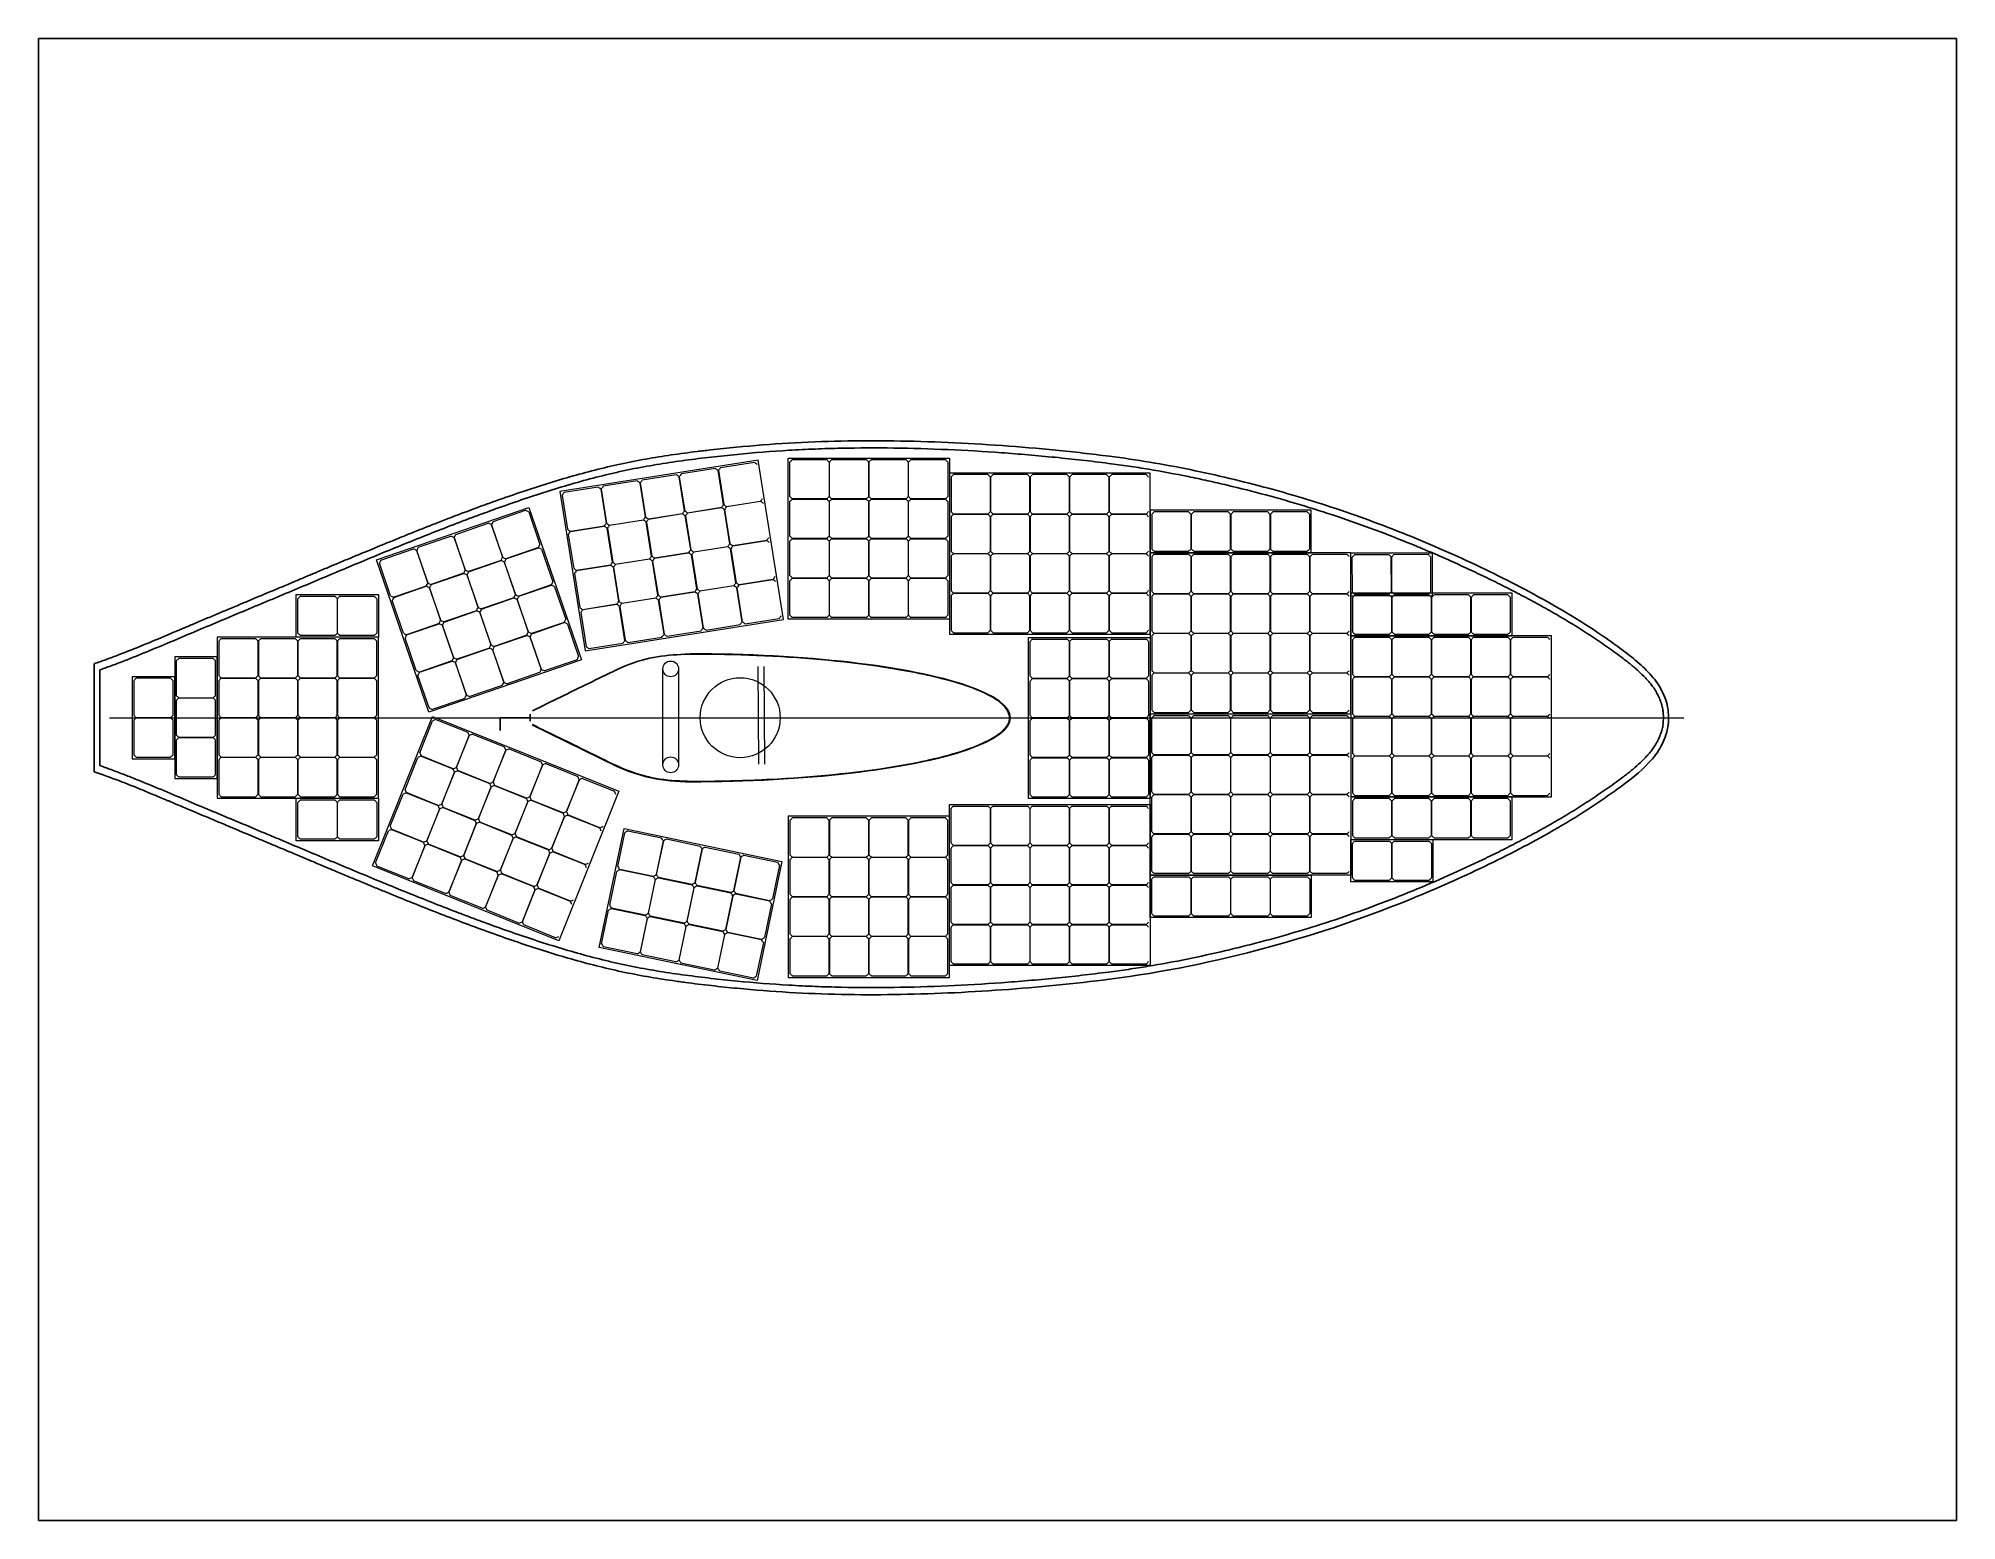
# Model space of a CAD drawing. Header units: inches. Extents: x -1514 to 1282, y -2074 to 286.
# Drawn here: x 1042.2 to 1282, y -12.1 to 173.2 of the extents above; entities that cross this region are included whole.
import ezdxf

# ---------------------------------------------------------------- set-up
doc = ezdxf.new("R2010")
doc.units = ezdxf.units.IN
doc.header["$LTSCALE"] = 0.1
doc.header["$MEASUREMENT"] = 0
for name, color, linetype in [('Cells', 7, 'Continuous'), ('PDF_Images', 7, 'Continuous'), ('smallPanels', 40, 'Continuous')]:
    doc.layers.add(name, color=color, linetype=linetype)
doc.layers.add('cockpit', color=1, linetype='Continuous', lineweight=20)
picture_1 = doc.add_image_def('image1.png', size_in_pixel=(2048, 1582))

msp = doc.modelspace()

# ---------------------------------------------------------------- linework, layer by layer
at = {"color": 1, "linetype": 'Continuous', "lineweight": 25}
for p, q in [((1049.13678, 95.02985), (1049.13678, 81.52988)), ((1049.85139, 94.2671), (1049.85139, 82.29264)), ((1103.644, 87.83779), (1103.644, 88.72163)), ((1114.54636, 82.19879), (1103.92484, 87.3921))]:
    msp.add_line(p, q, dxfattribs=at)
for p, q in [((1099.90358, 87.12275), (1099.90358, 88.2798)), ((1099.90358, 88.2798), (1103.644, 88.2798)), ((1099.90358, 88.2798), (1099.90358, 86.67133))]:
    msp.add_line(p, q)
for major_axis, ratio, start_param, end_param in [((40.01567, 0), 0.2, 4.71238898, 7.853981634), ((-14.00548, 0), 0.571428571, 0.863031585, 1.570796327)]:
    msp.add_ellipse((1123.65184, 88.27971), major_axis=major_axis, ratio=ratio, start_param=start_param, end_param=end_param, dxfattribs=at)
for points, knots in [([(1149.14948, 122.89059), (1146.92319, 122.92311), (1144.76827, 122.91766), (1140.35037, 122.82557), (1138.13194, 122.7371), (1133.82392, 122.48311), (1131.59078, 122.30839), (1128.36632, 121.99817), (1127.32814, 121.88948), (1125.62235, 121.69536), (1125.06821, 121.62974), (1123.98883, 121.49664), (1123.51351, 121.43586), (1120.70998, 121.06052), (1118.68478, 120.74035), (1115.44705, 120.10848), (1114.37154, 119.87641), (1112.32056, 119.39381), (1111.20388, 119.10918), (1108.1608, 118.28289), (1105.96218, 117.61349), (1102.91934, 116.61898), (1101.83422, 116.25258), (1100.32414, 115.72835), (1099.81457, 115.54911), (1098.78303, 115.18164), (1098.21207, 114.97554), (1096.77444, 114.45098), (1095.28662, 113.89705), (1093.72352, 113.29905), (1092.66472, 112.89059), (1092.07264, 112.66017), (1091.08903, 112.27471), (1090.58851, 112.07724), (1089.57002, 111.67285), (1089.01018, 111.4491), (1088.04056, 111.05945), (1087.54443, 110.85903), (1086.52953, 110.44701), (1085.95706, 110.21341), (1085.00427, 109.82303), (1084.51306, 109.62099), (1083.50101, 109.20321), (1082.90609, 108.95668), (1081.98292, 108.57306), (1081.258, 108.27106), (1080.48428, 107.94764), (1079.95761, 107.72727), (1079.62283, 107.58702), (1078.99839, 107.32523), (1078.30797, 107.03537), (1077.38702, 106.64805), (1076.96758, 106.47153), (1076.68246, 106.35151), (1076.46331, 106.25923), (1076.09224, 106.10297), (1075.52236, 105.8629), (1074.55471, 105.45521), (1074.12385, 105.27371), (1073.77245, 105.12571), (1073.55584, 105.03448), (1073.50646, 105.01369), (1072.80277, 104.71742), (1072.33163, 104.51922), (1071.61548, 104.21832), (1071.37014, 104.11531), (1070.86621, 103.9039), (1070.5578, 103.77462), (1069.91161, 103.5039), (1069.33434, 103.26231), (1068.32648, 102.84079), (1067.89859, 102.66187), (1066.73853, 102.17691), (1065.92579, 101.83683), (1065.19902, 101.53221), (1064.73362, 101.337), (1064.55539, 101.26221), (1063.77983, 100.93642), (1063.2699, 100.72178), (1062.26428, 100.29761), (1061.71212, 100.06417), (1061.17196, 99.83535), (1060.99678, 99.76108), (1060.80188, 99.67839), (1060.66757, 99.6214), (1060.5352, 99.5652), (1060.50968, 99.55437), (1060.43843, 99.52411), (1060.18741, 99.4175), (1059.93114, 99.30866), (1059.45869, 99.108), (1059.0342, 98.92786), (1058.68166, 98.77849), (1058.46261, 98.68574), (1058.40574, 98.66167), (1057.16202, 98.136), (1056.30891, 97.77839), (1054.18977, 96.91138), (1053.27598, 96.54595), (1051.67954, 95.93583), (1051.21907, 95.76378), (1050.14172, 95.37381), (1049.62718, 95.19416), (1049.13678, 95.02985)], [0, 0, 0, 0, 0.0625, 0.0625, 0.125, 0.125, 0.1875, 0.1875, 0.21875, 0.21875, 0.234375, 0.234375, 0.25, 0.25, 0.3125, 0.3125, 0.34375, 0.34375, 0.375, 0.375, 0.4375, 0.4375, 0.46875, 0.46875, 0.484375, 0.484375, 0.5, 0.5, 0.53125, 0.546875, 0.546875, 0.5625, 0.5625, 0.578125, 0.578125, 0.59375, 0.59375, 0.609375, 0.609375, 0.625, 0.625, 0.640625, 0.640625, 0.65625, 0.65625, 0.671875, 0.6796875, 0.6796875, 0.6875, 0.6875, 0.703125, 0.7109375, 0.71484375, 0.71484375, 0.71875, 0.71875, 0.734375, 0.734375, 0.7421875, 0.74609375, 0.74609375, 0.75, 0.75, 0.765625, 0.765625, 0.7734375, 0.7734375, 0.78125, 0.78125, 0.796875, 0.796875, 0.8125, 0.8125, 0.828125, 0.8359375, 0.8359375, 0.84375, 0.84375, 0.859375, 0.859375, 0.875, 0.875, 0.87890625, 0.880859375, 0.880859375, 0.8828125, 0.8828125, 0.88671875, 0.88671875, 0.890625, 0.890625, 0.8984375, 0.90234375, 0.90234375, 0.90625, 0.90625, 0.9375, 0.9375, 0.96875, 0.96875, 0.984375, 0.984375, 1, 1, 1, 1]), ([(1176.1018, 120.97239), (1173.91225, 121.25288), (1171.63489, 121.50807), (1167.13807, 121.95139), (1164.91516, 122.14144), (1158.13257, 122.62722), (1153.62803, 122.82515), (1149.14948, 122.89059)], [0, 0, 0, 0, 0.25, 0.25, 0.5, 0.5, 1, 1, 1, 1]), ([(1149.13658, 121.99697), (1146.93694, 122.02869), (1144.74395, 122.02247), (1141.46497, 121.95274), (1140.37374, 121.9194), (1138.19487, 121.83202), (1137.10724, 121.77797), (1133.84978, 121.58446), (1131.68537, 121.41382), (1128.44874, 121.10058), (1127.37154, 120.98654), (1125.75813, 120.80185), (1125.22072, 120.73803), (1124.1468, 120.60515), (1123.6103, 120.53612), (1120.93042, 120.17544), (1118.79505, 119.83725), (1116.14245, 119.31597), (1115.61276, 119.20678), (1114.55519, 118.9776), (1114.02732, 118.85756), (1112.44627, 118.48233), (1111.39562, 118.21207), (1108.2522, 117.35082), (1106.16796, 116.70943), (1103.05258, 115.68365), (1102.01593, 115.33124), (1099.94584, 114.60785), (1098.9124, 114.23694), (1097.36431, 113.66877), (1096.84851, 113.47737), (1095.81809, 113.09122), (1095.3036, 112.89652), (1093.76208, 112.30808), (1092.737, 111.91004), (1089.66823, 110.7019), (1087.631, 109.87778), (1083.56746, 108.20774), (1081.54118, 107.36174), (1077.49368, 105.6624), (1075.47263, 104.80866), (1072.94625, 103.74492), (1072.44097, 103.53234), (1071.43028, 103.10782), (1070.92487, 102.89591), (1069.40852, 102.2609), (1068.39748, 101.83859), (1066.37599, 100.99378), (1065.36559, 100.57119), (1063.34633, 99.72348), (1062.33748, 99.29833), (1060.32154, 98.44498), (1059.31462, 98.01635), (1057.29832, 97.16649), (1056.28898, 96.74521), (1054.76994, 96.12677), (1054.26276, 95.92287), (1053.2461, 95.52114), (1052.73662, 95.32331), (1051.71459, 94.93565), (1051.20203, 94.74582), (1050.43013, 94.469), (1050.17231, 94.37806), (1049.89305, 94.28147), (1049.87222, 94.27428), (1049.85139, 94.2671)], [0, 0, 0, 0, 0.0625, 0.0625, 0.09375, 0.09375, 0.125, 0.125, 0.1875, 0.1875, 0.21875, 0.21875, 0.234375, 0.234375, 0.25, 0.25, 0.3125, 0.3125, 0.328125, 0.328125, 0.34375, 0.34375, 0.375, 0.375, 0.4375, 0.4375, 0.46875, 0.46875, 0.5, 0.5, 0.515625, 0.515625, 0.53125, 0.53125, 0.5625, 0.5625, 0.625, 0.625, 0.6875, 0.6875, 0.75, 0.75, 0.765625, 0.765625, 0.78125, 0.78125, 0.8125, 0.8125, 0.84375, 0.84375, 0.875, 0.875, 0.90625, 0.90625, 0.9375, 0.9375, 0.953125, 0.953125, 0.96875, 0.96875, 0.984375, 0.984375, 0.9921875, 0.9921875, 0.9928171726, 0.9928171726, 0.9928171726, 0.9928171726]), ([(1175.98692, 120.07935), (1174.87269, 120.22267), (1173.7578, 120.35687), (1171.52685, 120.60874), (1170.41079, 120.72654), (1168.17763, 120.94751), (1167.06052, 121.05063), (1164.82525, 121.24203), (1163.70708, 121.33021), (1160.35091, 121.57159), (1158.11126, 121.70181), (1153.62741, 121.89821), (1151.3832, 121.96453), (1149.13658, 121.99697)], [0, 0, 0, 0, 0.125, 0.125, 0.25, 0.25, 0.375, 0.375, 0.5, 0.5, 0.75, 0.75, 1, 1, 1, 1]), ([(1175.98692, 56.48039), (1176.81154, 56.58592), (1177.63429, 56.69872), (1179.27596, 56.93941), (1180.09485, 57.0674), (1182.54573, 57.47415), (1184.17198, 57.77547), (1187.41068, 58.43157), (1189.02316, 58.78618), (1191.43265, 59.35305), (1192.23429, 59.54776), (1193.83447, 59.94898), (1194.63298, 60.15561), (1196.22678, 60.58129), (1197.4197, 60.90986), (1198.60888, 61.25295), (1199.20283, 61.42696), (1199.40075, 61.48538), (1199.7961, 61.60298), (1199.99354, 61.66216), (1201.76843, 62.19817), (1203.33128, 62.69917), (1206.42829, 63.74881), (1207.96253, 64.2973), (1211.00409, 65.43861), (1212.51145, 66.03134), (1215.50103, 67.25773), (1216.9832, 67.89147), (1219.92291, 69.19931), (1221.38045, 69.8734), (1223.54826, 70.91529), (1224.26777, 71.26774), (1225.70014, 71.9841), (1226.41299, 72.34803), (1227.83185, 73.08793), (1228.53787, 73.46386), (1229.94291, 74.22821), (1230.64191, 74.61665), (1232.03162, 75.40918), (1232.7223, 75.81336), (1233.75088, 76.43434), (1234.0925, 76.64379), (1234.77316, 77.06788), (1235.11221, 77.28249), (1235.61888, 77.60821), (1235.7875, 77.71745), (1236.12385, 77.93705), (1236.29156, 78.04739), (1236.79331, 78.38004), (1237.12596, 78.60399), (1237.78756, 79.05627), (1238.11652, 79.28458), (1238.77069, 79.74567), (1239.09594, 79.9784), (1239.74254, 80.44857), (1240.06373, 80.68624), (1240.54047, 81.04932), (1240.69854, 81.17145), (1241.01261, 81.41846), (1241.1686, 81.54336), (1241.63255, 81.92349), (1241.93645, 82.18424), (1242.52886, 82.72702), (1242.81761, 83.00871), (1243.23826, 83.44866), (1243.37655, 83.59798), (1243.57909, 83.82887), (1243.64587, 83.90715), (1243.77631, 84.0655), (1243.84006, 84.14567), (1243.9641, 84.30839), (1244.02438, 84.39094), (1244.14117, 84.55863), (1244.19772, 84.64373), (1244.3621, 84.90266), (1244.46473, 85.08005), (1244.65683, 85.44387), (1244.74629, 85.63029), (1244.84963, 85.86917), (1244.86986, 85.91725), (1244.90946, 86.01399), (1244.92881, 86.06267), (1244.98525, 86.20894), (1245.02081, 86.30698), (1245.08753, 86.50419), (1245.1188, 86.60333), (1245.17592, 86.80301), (1245.20167, 86.90357), (1245.24616, 87.1065), (1245.2649, 87.20886), (1245.29557, 87.41535), (1245.30751, 87.51946), (1245.32121, 87.67672), (1245.32507, 87.72932), (1245.33155, 87.83484), (1245.33417, 87.88783), (1245.34036, 88.04672), (1245.34226, 88.15235), (1245.34273, 88.36317), (1245.34134, 88.46836), (1245.33441, 88.67819), (1245.32887, 88.78283), (1245.31242, 88.9914), (1245.30151, 89.09532), (1245.27296, 89.30227), (1245.25527, 89.40529), (1245.2126, 89.61036), (1245.18754, 89.7124), (1245.14526, 89.86484), (1245.13039, 89.91555), (1245.09932, 90.01679), (1245.08313, 90.06739), (1244.99952, 90.31895), (1244.92431, 90.51559), (1244.75952, 90.90092), (1244.66989, 91.08958), (1244.47639, 91.45905), (1244.37251, 91.63985), (1244.23306, 91.86057), (1244.20468, 91.90444), (1244.14693, 91.99164), (1244.11756, 92.03493), (1244.02835, 92.16336), (1243.96723, 92.24721), (1243.77934, 92.49394), (1243.64817, 92.6521), (1243.37805, 92.96017), (1243.23919, 93.11017), (1242.81577, 93.55302), (1242.52366, 93.83793), (1242.07196, 94.25119), (1241.91909, 94.38653), (1241.68675, 94.58642), (1241.60878, 94.65255), (1241.45221, 94.78365), (1241.37356, 94.84865), (1241.13667, 95.0422), (1240.97746, 95.1693), (1240.65709, 95.42054), (1240.49593, 95.5447), (1240.01004, 95.91369), (1239.68295, 96.15504), (1239.02488, 96.63246), (1238.69401, 96.8687), (1237.69606, 97.57029), (1237.02363, 98.0285), (1235.66464, 98.92634), (1234.9781, 99.366), (1233.9375, 100.01138), (1233.58871, 100.22417), (1232.88815, 100.64499), (1232.53648, 100.85296), (1231.47761, 101.47024), (1230.76657, 101.87297), (1229.33599, 102.66473), (1228.61647, 103.05381), (1227.16965, 103.8199), (1226.44227, 104.19677), (1224.97974, 104.93858), (1224.24457, 105.30348), (1222.76688, 106.02239), (1222.0244, 106.37647), (1220.53234, 107.07433), (1219.78273, 107.41805), (1218.27632, 108.09514), (1217.51953, 108.42851), (1216.3789, 108.92074), (1215.99779, 109.08352), (1215.42474, 109.32571), (1215.23348, 109.40612), (1214.85078, 109.56617), (1214.65929, 109.64583), (1211.4019, 110.99365), (1208.30329, 112.16795), (1203.60142, 113.77228), (1202.02511, 114.28077), (1198.85416, 115.24448), (1197.25958, 115.69989), (1194.05304, 116.56137), (1192.44106, 116.96734), (1190.01074, 117.54209), (1189.19855, 117.72785), (1187.56978, 118.08705), (1186.7532, 118.26046), (1184.29644, 118.76065), (1182.64925, 119.06735), (1180.16276, 119.48156), (1179.3313, 119.61193), (1177.66305, 119.85707), (1176.82627, 119.97193), (1175.98692, 120.07935)], [0, 0, 0, 0, 0.015625, 0.015625, 0.03125, 0.03125, 0.0625, 0.0625, 0.09375, 0.09375, 0.109375, 0.109375, 0.125, 0.125, 0.140625, 0.1484375, 0.1484375, 0.15234375, 0.15234375, 0.15625, 0.15625, 0.1875, 0.1875, 0.21875, 0.21875, 0.25, 0.25, 0.28125, 0.28125, 0.3125, 0.3125, 0.328125, 0.328125, 0.34375, 0.34375, 0.359375, 0.359375, 0.375, 0.375, 0.390625, 0.390625, 0.3984375, 0.3984375, 0.40625, 0.40625, 0.41015625, 0.41015625, 0.4140625, 0.4140625, 0.421875, 0.421875, 0.4296875, 0.4296875, 0.4375, 0.4375, 0.4453125, 0.4453125, 0.44921875, 0.44921875, 0.453125, 0.453125, 0.4609375, 0.4609375, 0.46875, 0.46875, 0.47265625, 0.47265625, 0.474609375, 0.474609375, 0.4765625, 0.4765625, 0.478515625, 0.478515625, 0.48046875, 0.48046875, 0.484375, 0.484375, 0.48828125, 0.48828125, 0.489257813, 0.489257813, 0.490234375, 0.490234375, 0.4921875, 0.4921875, 0.494140625, 0.494140625, 0.49609375, 0.49609375, 0.498046875, 0.498046875, 0.5, 0.5, 0.500976563, 0.500976563, 0.501953125, 0.501953125, 0.50390625, 0.50390625, 0.505859375, 0.505859375, 0.5078125, 0.5078125, 0.509765625, 0.509765625, 0.51171875, 0.51171875, 0.513671875, 0.513671875, 0.514648438, 0.514648438, 0.515625, 0.515625, 0.51953125, 0.51953125, 0.5234375, 0.5234375, 0.52734375, 0.52734375, 0.528320313, 0.528320313, 0.529296875, 0.529296875, 0.53125, 0.53125, 0.53515625, 0.53515625, 0.5390625, 0.5390625, 0.546875, 0.546875, 0.55078125, 0.55078125, 0.552734375, 0.552734375, 0.5546875, 0.5546875, 0.55859375, 0.55859375, 0.5625, 0.5625, 0.5703125, 0.5703125, 0.578125, 0.578125, 0.59375, 0.59375, 0.609375, 0.609375, 0.6171875, 0.6171875, 0.625, 0.625, 0.640625, 0.640625, 0.65625, 0.65625, 0.671875, 0.671875, 0.6875, 0.6875, 0.703125, 0.703125, 0.71875, 0.71875, 0.734375, 0.734375, 0.7421875, 0.7421875, 0.74609375, 0.74609375, 0.75, 0.75, 0.8125, 0.8125, 0.84375, 0.84375, 0.875, 0.875, 0.90625, 0.90625, 0.921875, 0.921875, 0.9375, 0.9375, 0.96875, 0.96875, 0.984375, 0.984375, 1, 1, 1, 1]), ([(1176.1018, 55.58734), (1182.82469, 56.44857), (1189.25989, 57.7867), (1202.33163, 61.30244), (1208.56055, 63.45223), (1217.62247, 67.20189), (1220.55995, 68.51848), (1225.01732, 70.6831), (1226.42437, 71.39418), (1229.33785, 72.93245), (1230.6985, 73.67888), (1233.59461, 75.35797), (1234.93947, 76.1854), (1236.99032, 77.53087), (1237.66352, 77.98648), (1238.66537, 78.68594), (1238.9673, 78.89973), (1239.68593, 79.41739), (1239.96066, 79.61801), (1241.70596, 80.92526), (1242.81503, 81.81834), (1244.5421, 83.81902), (1244.96474, 84.47834), (1245.67368, 86.03543), (1245.9182, 86.90157), (1246.02043, 88.49391), (1245.96877, 89.41902), (1245.48413, 91.0326), (1245.11363, 91.81744), (1244.1676, 93.23757), (1243.59475, 93.84655), (1242.41237, 95.00114), (1241.72586, 95.58191), (1240.52158, 96.53022), (1239.80523, 97.05891), (1238.47103, 98.01431), (1237.78883, 98.48754), (1235.73417, 99.8688), (1234.2779, 100.78449), (1230.16303, 103.22012), (1227.09415, 104.85047), (1221.18523, 107.75201), (1218.11218, 109.14492), (1211.90198, 111.73396), (1208.78404, 112.92469), (1202.42638, 115.11047), (1199.18517, 116.09911), (1194.38973, 117.39536), (1192.77459, 117.8053), (1189.4242, 118.60151), (1187.85098, 118.95096), (1182.77459, 119.98882), (1179.51453, 120.53521), (1176.1018, 120.97239)], [0, 0, 0, 0, 0.125, 0.125, 0.25, 0.25, 0.3125, 0.3125, 0.34375, 0.34375, 0.375, 0.375, 0.40625, 0.40625, 0.421875, 0.421875, 0.4296875, 0.4296875, 0.4375, 0.4375, 0.46875, 0.46875, 0.484375, 0.484375, 0.5, 0.5, 0.515625, 0.515625, 0.53125, 0.53125, 0.546875, 0.546875, 0.5625, 0.5625, 0.578125, 0.578125, 0.59375, 0.59375, 0.625, 0.625, 0.6875, 0.6875, 0.75, 0.75, 0.8125, 0.8125, 0.875, 0.875, 0.90625, 0.90625, 0.9375, 0.9375, 1, 1, 1, 1]), ([(1103.9386, 89.14044), (1106.27782, 90.28417), (1108.61703, 91.42792), (1113.29545, 93.71543), (1115.59195, 94.9787), (1120.64342, 96.22229), (1123.35869, 96.27008), (1128.68435, 96.20668), (1131.34574, 96.12218), (1139.32515, 95.69435), (1144.64609, 95.20241), (1152.52332, 93.83191), (1155.13973, 93.27827), (1158.94286, 92.04547), (1160.20178, 91.57139), (1161.93438, 90.58594), (1162.49635, 90.20969), (1163.40232, 89.2274), (1163.71797, 88.54747), (1163.4053, 87.24952), (1162.90654, 86.7356), (1161.85966, 85.91234), (1161.27856, 85.58257), (1159.50594, 84.70916), (1158.25031, 84.26938), (1154.46274, 83.12517), (1151.89606, 82.6032), (1144.14945, 81.30679), (1138.90686, 80.83299), (1131.03825, 80.42607), (1128.41331, 80.34655), (1123.15963, 80.29021), (1120.49661, 80.35345), (1115.43536, 81.64031), (1113.18257, 82.89918), (1108.56059, 85.1591), (1106.2496, 86.28905), (1103.9386, 87.41898)], [0, 0, 0, 0, 0.0625, 0.0625, 0.125, 0.125, 0.1875, 0.1875, 0.25, 0.25, 0.375, 0.375, 0.4375, 0.4375, 0.46875, 0.46875, 0.484375, 0.484375, 0.5, 0.5, 0.515625, 0.515625, 0.53125, 0.53125, 0.5625, 0.5625, 0.625, 0.625, 0.75, 0.75, 0.8125, 0.8125, 0.875, 0.875, 0.9375, 0.9375, 1, 1, 1, 1]), ([(1103.67461, 87.83793), (1103.67461, 87.98519), (1103.67461, 88.13245), (1103.67461, 88.27971), (1103.67461, 88.42697), (1103.67461, 88.57423), (1103.67461, 88.72149)], [0, 0, 0, 0, 0.0112168169, 0.0112168169, 0.0112168169, 0.02243363381, 0.02243363381, 0.02243363381, 0.02243363381]), ([(1049.85139, 82.29264), (1049.87222, 82.28546), (1049.89305, 82.27826), (1050.17231, 82.18168), (1050.43013, 82.09074), (1051.20203, 81.81391), (1051.71459, 81.62409), (1052.73662, 81.23643), (1053.2461, 81.03859), (1054.26276, 80.63686), (1054.76994, 80.43297), (1056.28898, 79.81453), (1057.29832, 79.39324), (1059.31462, 78.54339), (1060.32154, 78.11476), (1062.33748, 77.26142), (1063.34633, 76.83627), (1065.3656, 75.98857), (1066.376, 75.56597), (1068.39749, 74.72117), (1069.40853, 74.29886), (1070.92488, 73.66385), (1071.43029, 73.45194), (1072.44097, 73.02742), (1072.94626, 72.81484), (1075.47264, 71.7511), (1077.49369, 70.89736), (1081.54119, 69.19802), (1083.56747, 68.35202), (1087.63101, 66.68198), (1089.66824, 65.85786), (1092.73701, 64.64972), (1093.76209, 64.25168), (1095.3036, 63.66324), (1095.81809, 63.46854), (1096.84852, 63.08239), (1097.36432, 62.89099), (1098.91241, 62.32282), (1099.94585, 61.9519), (1102.01593, 61.22852), (1103.05259, 60.87611), (1106.16797, 59.85033), (1108.2522, 59.20894), (1111.39562, 58.34768), (1112.44627, 58.07741), (1114.02733, 57.70219), (1114.5552, 57.58214), (1115.61276, 57.35297), (1116.14245, 57.24377), (1118.79506, 56.72249), (1120.93043, 56.38431), (1123.6103, 56.02362), (1124.14681, 55.95459), (1125.22072, 55.82171), (1125.75813, 55.75789), (1127.37155, 55.5732), (1128.44874, 55.45916), (1131.68537, 55.14592), (1133.84978, 54.97528), (1137.10724, 54.78177), (1138.19487, 54.72771), (1140.37374, 54.64034), (1141.46497, 54.607), (1144.74395, 54.53726), (1146.93694, 54.53105), (1149.13658, 54.56277)], [0.0071828259, 0.0071828259, 0.0071828259, 0.0071828259, 0.0078125, 0.0078125, 0.015625, 0.015625, 0.03125, 0.03125, 0.046875, 0.046875, 0.0625, 0.0625, 0.09375, 0.09375, 0.125, 0.125, 0.15625, 0.15625, 0.1875, 0.1875, 0.21875, 0.21875, 0.234375, 0.234375, 0.25, 0.25, 0.3125, 0.3125, 0.375, 0.375, 0.4375, 0.4375, 0.46875, 0.46875, 0.484375, 0.484375, 0.5, 0.5, 0.53125, 0.53125, 0.5625, 0.5625, 0.625, 0.625, 0.65625, 0.65625, 0.671875, 0.671875, 0.6875, 0.6875, 0.75, 0.75, 0.765625, 0.765625, 0.78125, 0.78125, 0.8125, 0.8125, 0.875, 0.875, 0.90625, 0.90625, 0.9375, 0.9375, 1, 1, 1, 1]), ([(1049.13678, 81.52988), (1050.11907, 81.20076), (1051.24508, 80.79001), (1053.19022, 80.04649), (1054.31575, 79.59691), (1055.50113, 79.11181), (1055.74596, 79.01106), (1056.25115, 78.8021), (1056.5527, 78.67669), (1057.00653, 78.4872), (1057.24603, 78.38684), (1057.75018, 78.17491), (1058.06459, 78.04229), (1058.40579, 77.89806), (1058.52562, 77.84735), (1058.77747, 77.74069), (1058.95087, 77.66718), (1059.24105, 77.54409), (1059.47253, 77.44582), (1060.13344, 77.16509), (1060.4246, 77.04146), (1060.92834, 76.82769), (1061.06957, 76.76776), (1061.80346, 76.45691), (1062.3003, 76.24692), (1063.30916, 75.82143), (1063.87772, 75.58219), (1064.5723, 75.29046), (1064.81433, 75.18888), (1065.3194, 74.97709), (1065.64496, 74.84068), (1066.067, 74.66395), (1066.41477, 74.51839), (1066.8752, 74.32578), (1067.08425, 74.23835), (1067.22622, 74.17898), (1067.25517, 74.16687), (1067.83978, 73.92243), (1068.38013, 73.6965), (1068.72845, 73.55085), (1068.81728, 73.5137), (1068.86307, 73.49455), (1068.81671, 73.51394), (1069.17673, 73.36336), (1069.44713, 73.25023), (1069.95271, 73.03861), (1070.14248, 72.95915), (1070.93135, 72.62862), (1071.47685, 72.39972), (1072.14449, 72.11916), (1072.50092, 71.96929), (1072.89128, 71.80504), (1073.15906, 71.69234), (1073.35075, 71.61164), (1073.78775, 71.42764), (1074.26548, 71.22641), (1075.29881, 70.79105), (1075.74671, 70.60235), (1076.09145, 70.45714), (1076.29836, 70.37), (1076.32297, 70.35963), (1077.06251, 70.04822), (1077.8856, 69.70193), (1078.61217, 69.39674), (1079.07509, 69.20242), (1079.23085, 69.13706), (1080.05583, 68.79127), (1080.58409, 68.57028), (1081.59717, 68.14738), (1082.0084, 67.97605), (1083.08176, 67.53018), (1083.6039, 67.31399), (1084.61912, 66.89511), (1085.05911, 66.71415), (1087.71726, 65.6257), (1089.60724, 64.8648), (1092.7619, 63.63), (1093.75285, 63.2476), (1095.86943, 62.44536), (1096.82319, 62.09021), (1098.94154, 61.31895), (1099.92667, 60.96843), (1102.04419, 60.23538), (1103.01777, 59.90745), (1106.25893, 58.85188), (1108.20421, 58.26131), (1111.43842, 57.38901), (1112.44939, 57.13357), (1114.58138, 56.63638), (1115.66423, 56.40706), (1117.71597, 56.0106), (1118.86147, 55.81059), (1120.39505, 55.56596), (1120.91811, 55.48625), (1121.98793, 55.33048), (1122.58468, 55.24779), (1124.11064, 55.04504), (1125.22992, 54.90837), (1127.40025, 54.6628), (1128.45228, 54.55269), (1131.7353, 54.23875), (1133.87082, 54.07309), (1140.37645, 53.69188), (1144.70683, 53.60424), (1149.14948, 53.66915)], [0, 0, 0, 0, 0.03125, 0.03125, 0.0625, 0.0625, 0.0703125, 0.0703125, 0.078125, 0.078125, 0.0859375, 0.0859375, 0.09375, 0.09375, 0.09765625, 0.09765625, 0.1015625, 0.1015625, 0.109375, 0.109375, 0.1171875, 0.1171875, 0.125, 0.125, 0.140625, 0.140625, 0.15625, 0.15625, 0.1640625, 0.1640625, 0.171875, 0.171875, 0.1796875, 0.18359375, 0.185546875, 0.185546875, 0.1875, 0.1875, 0.1953125, 0.19921875, 0.201171875, 0.201171875, 0.203125, 0.203125, 0.2109375, 0.2109375, 0.21875, 0.21875, 0.234375, 0.234375, 0.2421875, 0.24609375, 0.24609375, 0.25, 0.25, 0.265625, 0.265625, 0.2734375, 0.27734375, 0.27734375, 0.28125, 0.28125, 0.296875, 0.3046875, 0.3046875, 0.3125, 0.3125, 0.328125, 0.328125, 0.34375, 0.34375, 0.359375, 0.359375, 0.375, 0.375, 0.4375, 0.4375, 0.46875, 0.46875, 0.5, 0.5, 0.53125, 0.53125, 0.5625, 0.5625, 0.625, 0.625, 0.65625, 0.65625, 0.6875, 0.6875, 0.71875, 0.71875, 0.734375, 0.734375, 0.75, 0.75, 0.78125, 0.78125, 0.8125, 0.8125, 0.875, 0.875, 1, 1, 1, 1]), ([(1149.13658, 54.56277), (1151.3832, 54.59521), (1153.62741, 54.66153), (1158.11126, 54.85793), (1160.35091, 54.98814), (1163.70708, 55.22953), (1164.82525, 55.3177), (1167.06052, 55.50911), (1168.17763, 55.61222), (1170.41079, 55.83319), (1171.52685, 55.951), (1173.7578, 56.20287), (1174.87269, 56.33706), (1175.98692, 56.48039)], [0, 0, 0, 0, 0.25, 0.25, 0.5, 0.5, 0.625, 0.625, 0.75, 0.75, 0.875, 0.875, 1, 1, 1, 1]), ([(1149.14948, 53.66915), (1153.62721, 53.73457), (1158.16941, 53.93524), (1167.13004, 54.57685), (1171.72802, 55.02704), (1176.1018, 55.58734)], [0, 0, 0, 0, 0.5, 0.5, 1, 1, 1, 1])]:
    msp.add_open_spline(points, degree=3, knots=knots, dxfattribs=at)
at = {"layer": 'Cells', "color": 1, "lineweight": 0}
for p, q in [((1120.25226, 82.38793), (1120.25226, 94.3879)), ((1122.22076, 94.3879), (1122.22076, 82.38793)), ((1132.12392, 94.69165), (1132.20202, 82.45793)), ((1132.8739, 94.69644), (1132.95201, 82.46272))]:
    msp.add_line(p, q, dxfattribs=at)
at = {"layer": 'Cells', "color": 3, "lineweight": 0}
msp.add_line((1051.05011, 88.27987), (1247.90051, 88.2796), dxfattribs=at)
at = {"layer": 'Cells', "color": 1, "lineweight": 0}
for centre, radius in [((1121.23651, 94.3879), 0.98425), ((1129.91823, 88.27971), 4.99999), ((1121.23651, 82.38793), 0.98425)]:
    msp.add_circle(centre, radius, dxfattribs=at)
at = {"layer": 'cockpit', "color": 3, "lineweight": 0}
for points in [[(1201.32494, 108.90062), (1201.32494, 114.21557), (1181.17537, 114.21557), (1181.17537, 108.90062)], [(1226.41938, 98.52563), (1226.41938, 103.84058), (1206.26981, 103.84058), (1206.26981, 98.52563)], [(1226.41938, 73.06111), (1226.41938, 78.37606), (1206.26981, 78.37606), (1206.26981, 73.06111)], [(1201.32494, 68.60148), (1201.32494, 63.28653), (1181.17537, 63.28653), (1181.17537, 68.60148)]]:
    msp.add_lwpolyline(points, close=True, dxfattribs=at)
for points in [[(1186.29347, 113.70827, 0.033627436), (1185.98302, 114.01872), (1181.68267, 114.01872, 0.033627436), (1181.37222, 113.70827), (1181.37222, 109.40792, 0.033627436), (1181.68267, 109.09747), (1185.98302, 109.09747, 0.033627436), (1186.29347, 109.40792)], [(1191.23834, 113.70827, 0.033627436), (1190.92789, 114.01872), (1186.62754, 114.01872, 0.033627436), (1186.31709, 113.70827), (1186.31709, 109.40792, 0.033627436), (1186.62754, 109.09747), (1190.92789, 109.09747, 0.033627436), (1191.23834, 109.40792)], [(1196.18322, 113.70827, 0.033627436), (1195.87277, 114.01872), (1191.57242, 114.01872, 0.033627436), (1191.26197, 113.70827), (1191.26197, 109.40792, 0.033627436), (1191.57242, 109.09747), (1195.87277, 109.09747, 0.033627436), (1196.18322, 109.40792)], [(1201.12809, 113.70827, 0.033627436), (1200.81764, 114.01872), (1196.51729, 114.01872, 0.033627436), (1196.20684, 113.70827), (1196.20684, 109.40792, 0.033627436), (1196.51729, 109.09747), (1200.81764, 109.09747, 0.033627436), (1201.12809, 109.40792)], [(1211.38791, 103.33328, 0.033627436), (1211.07746, 103.64373), (1206.77711, 103.64373, 0.033627436), (1206.46666, 103.33328), (1206.46666, 99.03293, 0.033627436), (1206.77711, 98.72248), (1211.07746, 98.72248, 0.033627436), (1211.38791, 99.03293)], [(1216.33278, 103.33328, 0.033627436), (1216.02233, 103.64373), (1211.72198, 103.64373, 0.033627436), (1211.41153, 103.33328), (1211.41153, 99.03293, 0.033627436), (1211.72198, 98.72248), (1216.02233, 98.72248, 0.033627436), (1216.33278, 99.03293)], [(1221.27765, 103.33328, 0.033627436), (1220.9672, 103.64373), (1216.66685, 103.64373, 0.033627436), (1216.3564, 103.33328), (1216.3564, 99.03293, 0.033627436), (1216.66685, 98.72248), (1220.9672, 98.72248, 0.033627436), (1221.27765, 99.03293)], [(1226.22253, 103.33328, 0.033627436), (1225.91208, 103.64373), (1221.61173, 103.64373, 0.033627436), (1221.30128, 103.33328), (1221.30128, 99.03293, 0.033627436), (1221.61173, 98.72248), (1225.91208, 98.72248, 0.033627436), (1226.22253, 99.03293)], [(1211.38791, 77.86876, 0.033627436), (1211.07746, 78.17921), (1206.77711, 78.17921, 0.033627436), (1206.46666, 77.86876), (1206.46666, 73.56841, 0.033627436), (1206.77711, 73.25796), (1211.07746, 73.25796, 0.033627436), (1211.38791, 73.56841)], [(1216.33278, 77.86876, 0.033627436), (1216.02233, 78.17921), (1211.72198, 78.17921, 0.033627436), (1211.41153, 77.86876), (1211.41153, 73.56841, 0.033627436), (1211.72198, 73.25796), (1216.02233, 73.25796, 0.033627436), (1216.33278, 73.56841)], [(1221.27765, 77.86876, 0.033627436), (1220.9672, 78.17921), (1216.66685, 78.17921, 0.033627436), (1216.3564, 77.86876), (1216.3564, 73.56841, 0.033627436), (1216.66685, 73.25796), (1220.9672, 73.25796, 0.033627436), (1221.27765, 73.56841)], [(1226.22253, 77.86876, 0.033627436), (1225.91208, 78.17921), (1221.61173, 78.17921, 0.033627436), (1221.30128, 77.86876), (1221.30128, 73.56841, 0.033627436), (1221.61173, 73.25796), (1225.91208, 73.25796, 0.033627436), (1226.22253, 73.56841)], [(1186.29347, 63.79383, -0.033627436), (1185.98302, 63.48338), (1181.68267, 63.48338, -0.033627436), (1181.37222, 63.79383), (1181.37222, 68.09418, -0.033627436), (1181.68267, 68.40463), (1185.98302, 68.40463, -0.033627436), (1186.29347, 68.09418)], [(1191.23834, 63.79383, -0.033627436), (1190.92789, 63.48338), (1186.62754, 63.48338, -0.033627436), (1186.31709, 63.79383), (1186.31709, 68.09418, -0.033627436), (1186.62754, 68.40463), (1190.92789, 68.40463, -0.033627436), (1191.23834, 68.09418)], [(1196.18322, 63.79383, -0.033627436), (1195.87277, 63.48338), (1191.57242, 63.48338, -0.033627436), (1191.26197, 63.79383), (1191.26197, 68.09418, -0.033627436), (1191.57242, 68.40463), (1195.87277, 68.40463, -0.033627436), (1196.18322, 68.09418)], [(1201.12809, 63.79383, -0.033627436), (1200.81764, 63.48338), (1196.51729, 63.48338, -0.033627436), (1196.20684, 63.79383), (1196.20684, 68.09418, -0.033627436), (1196.51729, 68.40463), (1200.81764, 68.40463, -0.033627436), (1201.12809, 68.09418)]]:
    msp.add_lwpolyline(points, format="xyb", close=True, dxfattribs=at)
at = {"layer": 'cockpit', "color": 6, "lineweight": 0}
for points in [[(1206.20683, 108.84143), (1206.22312, 103.5265), (1216.48289, 103.55795), (1216.4666, 108.87287)], [(1074.42653, 98.35465), (1074.42653, 103.6696), (1084.68635, 103.6696), (1084.68635, 98.35465)], [(1053.90688, 83.14996), (1059.22183, 83.14996), (1059.22183, 93.40978), (1053.90688, 93.40978)], [(1074.42653, 72.89013), (1074.42653, 78.20508), (1084.68635, 78.20508), (1084.68635, 72.89013)], [(1206.26981, 67.74616), (1206.26981, 73.06111), (1216.52963, 73.06111), (1216.52963, 67.74616)]]:
    msp.add_lwpolyline(points, close=True, dxfattribs=at)
for points in [[(1206.41841, 104.0344, 0.033627436), (1206.72981, 103.72491), (1211.03014, 103.73809, 0.033627436), (1211.33964, 104.04949), (1211.32646, 108.34982, 0.033627436), (1211.01506, 108.65931), (1206.71473, 108.64613, 0.033627436), (1206.40523, 108.33473)], [(1211.36326, 104.04956, 0.033627436), (1211.67466, 103.74006), (1215.97499, 103.75324, 0.033627436), (1216.28449, 104.06464), (1216.27131, 108.36497, 0.033627436), (1215.95991, 108.67447), (1211.65958, 108.66129, 0.033627436), (1211.35008, 108.34989)], [(1074.62338, 103.1623, -0.033627436), (1074.93383, 103.47275), (1079.23418, 103.47275, -0.033627436), (1079.54463, 103.1623), (1079.54463, 98.86195, -0.033627436), (1079.23418, 98.5515), (1074.93383, 98.5515, -0.033627436), (1074.62338, 98.86195)], [(1079.56825, 103.1623, -0.033627436), (1079.8787, 103.47275), (1084.17905, 103.47275, -0.033627436), (1084.4895, 103.1623), (1084.4895, 98.86195, -0.033627436), (1084.17905, 98.5515), (1079.8787, 98.5515, -0.033627436), (1079.56825, 98.86195)], [(1058.71453, 88.29168, 0.033627436), (1059.02498, 88.60213), (1059.02498, 92.90248, 0.033627436), (1058.71453, 93.21293), (1054.41418, 93.21293, 0.033627436), (1054.10373, 92.90248), (1054.10373, 88.60213, 0.033627436), (1054.41418, 88.29168)], [(1058.71453, 83.34681, 0.033627436), (1059.02498, 83.65726), (1059.02498, 87.95761, 0.033627436), (1058.71453, 88.26806), (1054.41418, 88.26806, 0.033627436), (1054.10373, 87.95761), (1054.10373, 83.65726, 0.033627436), (1054.41418, 83.34681)], [(1074.62338, 77.69779, -0.033627436), (1074.93383, 78.00823), (1079.23418, 78.00823, -0.033627436), (1079.54463, 77.69779), (1079.54463, 73.39743, -0.033627436), (1079.23418, 73.08698), (1074.93383, 73.08698, -0.033627436), (1074.62338, 73.39743)], [(1079.56825, 77.69779, -0.033627436), (1079.8787, 78.00823), (1084.17905, 78.00823, -0.033627436), (1084.4895, 77.69779), (1084.4895, 73.39743, -0.033627436), (1084.17905, 73.08698), (1079.8787, 73.08698, -0.033627436), (1079.56825, 73.39743)], [(1206.46666, 72.55381, -0.033627436), (1206.77711, 72.86426), (1211.07746, 72.86426, -0.033627436), (1211.38791, 72.55381), (1211.38791, 68.25346, -0.033627436), (1211.07746, 67.94301), (1206.77711, 67.94301, -0.033627436), (1206.46666, 68.25346)], [(1211.41153, 72.55381, -0.033627436), (1211.72198, 72.86426), (1216.02233, 72.86426, -0.033627436), (1216.33278, 72.55381), (1216.33278, 68.25346, -0.033627436), (1216.02233, 67.94301), (1211.72198, 67.94301, -0.033627436), (1211.41153, 68.25346)]]:
    msp.add_lwpolyline(points, format="xyb", close=True, dxfattribs=at)
at = {"layer": 'cockpit', "color": 2, "lineweight": 0}
msp.add_lwpolyline([(1059.22183, 80.67752), (1064.53678, 80.67752), (1064.53678, 95.88221), (1059.22183, 95.88221)], close=True, dxfattribs=at)
for points in [[(1064.02948, 90.76411, 0.033627436), (1064.33993, 91.07456), (1064.33993, 95.37492, 0.033627436), (1064.02948, 95.68536), (1059.72913, 95.68536, 0.033627436), (1059.41868, 95.37492), (1059.41868, 91.07456, 0.033627436), (1059.72913, 90.76411)], [(1064.02948, 85.81924, 0.033627436), (1064.33993, 86.12969), (1064.33993, 90.43004, 0.033627436), (1064.02948, 90.74049), (1059.72913, 90.74049, 0.033627436), (1059.41868, 90.43004), (1059.41868, 86.12969, 0.033627436), (1059.72913, 85.81924)], [(1064.02948, 80.87437, 0.033627436), (1064.33993, 81.18482), (1064.33993, 85.48517, 0.033627436), (1064.02948, 85.79562), (1059.72913, 85.79562, 0.033627436), (1059.41868, 85.48517), (1059.41868, 81.18482, 0.033627436), (1059.72913, 80.87437)]]:
    msp.add_lwpolyline(points, format="xyb", close=True, dxfattribs=at)
at = {"layer": 'smallPanels', "color": 5, "lineweight": 0}
for p, q in [((1131.70136, 120.20352), (1127.4539, 119.53119)), ((1117.04917, 117.88421), (1112.80171, 117.21187)), ((1118.07668, 113.37865), (1117.40434, 117.62611)), ((1117.42768, 117.62981), (1118.10001, 113.38234)), ((1121.93324, 118.65731), (1117.68577, 117.98498)), ((1122.96074, 114.15175), (1122.28841, 118.39922)), ((1122.31174, 118.40291), (1122.98408, 114.15545)), ((1126.8173, 119.43042), (1122.56983, 118.75808)), ((1127.84481, 114.92486), (1127.17247, 119.17232)), ((1127.1958, 119.17602), (1127.86814, 114.92855)), ((1156.27778, 118.35912), (1156.27778, 114.05877)), ((1160.88858, 118.66957), (1156.58823, 118.66957)), ((1161.19903, 114.05877), (1161.19903, 118.35912)), ((1161.22266, 118.35912), (1161.22266, 114.05877)), ((1165.83346, 118.66957), (1161.53311, 118.66957)), ((1166.14391, 114.05877), (1166.14391, 118.35912)), ((1166.16753, 118.35912), (1166.16753, 114.05877)), ((1170.77833, 118.66957), (1166.47798, 118.66957)), ((1171.08878, 114.05877), (1171.08878, 118.35912)), ((1171.1124, 118.35912), (1171.1124, 114.05877)), ((1175.7232, 118.66957), (1171.42285, 118.66957)), ((1176.03365, 114.05877), (1176.03365, 118.35912)), ((1176.05727, 118.35912), (1176.05727, 114.05877)), ((1180.66807, 118.66957), (1176.36772, 118.66957)), ((1107.65955, 116.0836), (1108.33189, 111.83613)), ((1112.16511, 117.1111), (1107.91764, 116.43877)), ((1113.19262, 112.60554), (1112.52028, 116.85301)), ((1112.54361, 116.8567), (1113.21595, 112.60924)), ((1128.22331, 114.67045), (1132.47077, 115.34279)), ((1132.47447, 115.31946), (1128.227, 114.64712)), ((1113.57112, 112.35114), (1117.81859, 113.02348)), ((1117.82228, 113.00015), (1113.57481, 112.32781)), ((1118.84979, 108.49458), (1118.17745, 112.74205)), ((1118.20078, 112.74574), (1118.87312, 108.49828)), ((1118.45518, 113.12425), (1122.70265, 113.79658)), ((1122.70634, 113.77325), (1118.45887, 113.10091)), ((1123.73385, 109.26769), (1123.06151, 113.51516)), ((1123.08484, 113.51885), (1123.75718, 109.27138)), ((1123.33924, 113.89735), (1127.58671, 114.56969)), ((1127.5904, 114.54636), (1123.34294, 113.87402)), ((1128.61791, 110.04079), (1127.94557, 114.28826)), ((1127.96891, 114.29195), (1128.64124, 110.04449)), ((1156.27778, 113.41425), (1156.27778, 109.1139)), ((1156.58823, 113.74832), (1160.88858, 113.74832)), ((1160.88858, 113.7247), (1156.58823, 113.7247)), ((1161.19903, 109.1139), (1161.19903, 113.41425)), ((1161.22266, 113.41425), (1161.22266, 109.1139)), ((1161.53311, 113.74832), (1165.83346, 113.74832)), ((1165.83346, 113.7247), (1161.53311, 113.7247)), ((1166.14391, 109.1139), (1166.14391, 113.41425)), ((1166.16753, 113.41425), (1166.16753, 109.1139)), ((1166.47798, 113.74832), (1170.77833, 113.74832)), ((1170.77833, 113.7247), (1166.47798, 113.7247)), ((1171.08878, 109.1139), (1171.08878, 113.41425)), ((1171.1124, 113.41425), (1171.1124, 109.1139)), ((1171.42285, 113.74832), (1175.7232, 113.74832)), ((1175.7232, 113.7247), (1171.42285, 113.7247)), ((1176.03365, 109.1139), (1176.03365, 113.41425)), ((1176.05727, 113.41425), (1176.05727, 109.1139)), ((1176.36772, 113.74832), (1180.66807, 113.74832)), ((1180.66807, 113.7247), (1176.36772, 113.7247)), ((1108.43265, 111.19954), (1109.10499, 106.95207)), ((1108.68706, 111.57804), (1112.93452, 112.25037)), ((1112.93822, 112.22704), (1108.69075, 111.55471)), ((1113.96572, 107.72148), (1113.29339, 111.96895)), ((1113.31672, 111.97264), (1113.98905, 107.72517)), ((1128.99641, 109.78639), (1133.24388, 110.45873)), ((1133.24757, 110.4354), (1129.0001, 109.76306)), ((1114.34422, 107.46708), (1118.59169, 108.13942)), ((1118.59538, 108.11608), (1114.34792, 107.44375)), ((1119.22829, 108.24018), (1123.47575, 108.91252)), ((1123.47945, 108.88919), (1119.23198, 108.21685)), ((1124.50695, 104.38363), (1123.83462, 108.63109)), ((1123.85795, 108.63479), (1124.53028, 104.38732)), ((1124.11235, 109.01329), (1128.35982, 109.68562)), ((1128.36351, 109.66229), (1124.11604, 108.98996)), ((1129.39102, 105.15673), (1128.71868, 109.4042)), ((1128.74201, 109.40789), (1129.41435, 105.16042)), ((1156.27778, 108.46937), (1156.27778, 104.16902)), ((1156.58823, 108.80345), (1160.88858, 108.80345)), ((1160.88858, 108.77982), (1156.58823, 108.77982)), ((1161.19903, 104.16902), (1161.19903, 108.46937)), ((1161.22266, 108.46937), (1161.22266, 104.16902)), ((1161.53311, 108.80345), (1165.83346, 108.80345)), ((1165.83346, 108.77982), (1161.53311, 108.77982)), ((1166.14391, 104.16902), (1166.14391, 108.46937)), ((1166.16753, 108.46937), (1166.16753, 104.16902)), ((1166.47798, 108.80345), (1170.77833, 108.80345)), ((1170.77833, 108.77982), (1166.47798, 108.77982)), ((1171.08878, 104.16902), (1171.08878, 108.46937)), ((1171.1124, 108.46937), (1171.1124, 104.16902)), ((1171.42285, 108.80345), (1175.7232, 108.80345)), ((1175.7232, 108.77982), (1171.42285, 108.77982)), ((1176.03365, 104.16902), (1176.03365, 108.46937)), ((1176.05727, 108.46937), (1176.05727, 104.16902)), ((1176.36772, 108.80345), (1180.66807, 108.80345)), ((1180.66807, 108.77982), (1176.36772, 108.77982)), ((1181.37222, 108.39332), (1181.37222, 104.09297)), ((1185.98302, 108.70377), (1181.68267, 108.70377)), ((1186.29347, 104.09297), (1186.29347, 108.39332)), ((1186.31709, 108.39332), (1186.31709, 104.09297)), ((1190.92789, 108.70377), (1186.62754, 108.70377)), ((1191.23834, 104.09297), (1191.23834, 108.39332)), ((1191.26197, 108.39332), (1191.26197, 104.09297)), ((1195.87277, 108.70377), (1191.57242, 108.70377)), ((1196.18322, 104.09297), (1196.18322, 108.39332)), ((1196.20684, 108.39332), (1196.20684, 104.09297)), ((1200.81764, 108.70377), (1196.51729, 108.70377)), ((1201.12809, 104.09297), (1201.12809, 108.39332)), ((1201.15171, 108.39332), (1201.15171, 104.09297)), ((1205.76251, 108.70377), (1201.46216, 108.70377)), ((1109.20576, 106.31547), (1109.8781, 102.06801)), ((1109.46016, 106.69397), (1113.70763, 107.36631)), ((1113.71132, 107.34298), (1109.46385, 106.67064)), ((1114.73883, 102.83742), (1114.06649, 107.08488)), ((1114.08982, 107.08858), (1114.76216, 102.84111)), ((1119.62289, 103.61052), (1118.95055, 107.85799)), ((1118.97388, 107.86168), (1119.64622, 103.61422)), ((1129.76952, 104.90233), (1134.01698, 105.57467)), ((1134.02068, 105.55133), (1129.77321, 104.879)), ((1115.11733, 102.58302), (1119.36479, 103.25535)), ((1119.36849, 103.23202), (1115.12102, 102.55968)), ((1120.00139, 103.35612), (1124.24886, 104.02846)), ((1124.25255, 104.00513), (1120.00508, 103.33279)), ((1125.28006, 99.49956), (1124.60772, 103.74703)), ((1124.63105, 103.75072), (1125.30339, 99.50326)), ((1124.88545, 104.12922), (1129.13292, 104.80156)), ((1129.13661, 104.77823), (1124.88915, 104.10589)), ((1130.16412, 100.27267), (1129.49178, 104.52014)), ((1129.51511, 104.52383), (1130.18745, 100.27636)), ((1156.27778, 103.5245), (1156.27778, 99.22415)), ((1156.58823, 103.85857), (1160.88858, 103.85857)), ((1160.88858, 103.83495), (1156.58823, 103.83495)), ((1161.19903, 99.22415), (1161.19903, 103.5245)), ((1161.22266, 103.5245), (1161.22266, 99.22415)), ((1161.53311, 103.85857), (1165.83346, 103.85857)), ((1165.83346, 103.83495), (1161.53311, 103.83495)), ((1166.14391, 99.22415), (1166.14391, 103.5245)), ((1166.16753, 103.5245), (1166.16753, 99.22415)), ((1166.47798, 103.85857), (1170.77833, 103.85857)), ((1170.77833, 103.83495), (1166.47798, 103.83495)), ((1171.08878, 99.22415), (1171.08878, 103.5245)), ((1171.1124, 103.5245), (1171.1124, 99.22415)), ((1171.42285, 103.85857), (1175.7232, 103.85857)), ((1175.7232, 103.83495), (1171.42285, 103.83495)), ((1176.03365, 99.22415), (1176.03365, 103.5245)), ((1176.05727, 103.5245), (1176.05727, 99.22415)), ((1176.36772, 103.85857), (1180.66807, 103.85857)), ((1180.66807, 103.83495), (1176.36772, 103.83495)), ((1181.37222, 103.44844), (1181.37222, 99.14809)), ((1181.68267, 103.78252), (1185.98302, 103.78252)), ((1185.98302, 103.75889), (1181.68267, 103.75889)), ((1186.29347, 99.14809), (1186.29347, 103.44844)), ((1186.31709, 103.44844), (1186.31709, 99.14809)), ((1186.62754, 103.78252), (1190.92789, 103.78252)), ((1190.92789, 103.75889), (1186.62754, 103.75889)), ((1191.23834, 99.14809), (1191.23834, 103.44844)), ((1191.26197, 103.44844), (1191.26197, 99.14809)), ((1191.57242, 103.78252), (1195.87277, 103.78252)), ((1195.87277, 103.75889), (1191.57242, 103.75889)), ((1196.18322, 99.14809), (1196.18322, 103.44844)), ((1196.20684, 103.44844), (1196.20684, 99.14809)), ((1196.51729, 103.78252), (1200.81764, 103.78252)), ((1200.81764, 103.75889), (1196.51729, 103.75889)), ((1201.12809, 99.14809), (1201.12809, 103.44844)), ((1201.15171, 103.44844), (1201.15171, 99.14809)), ((1201.46216, 103.78252), (1205.76251, 103.78252)), ((1205.76251, 103.75889), (1201.46216, 103.75889)), ((1109.97886, 101.43141), (1110.6512, 97.18394)), ((1110.23327, 101.80991), (1114.48073, 102.48225)), ((1114.48443, 102.45892), (1110.23696, 101.78658)), ((1115.51193, 97.95335), (1114.83959, 102.20082)), ((1114.86293, 102.20451), (1115.53526, 97.95705)), ((1120.39599, 98.72646), (1119.72366, 102.97393)), ((1119.74699, 102.97762), (1120.41933, 98.73015)), ((1115.89043, 97.69895), (1120.1379, 98.37129)), ((1120.7745, 98.47206), (1125.02196, 99.14439)), ((1125.65856, 99.24516), (1129.90602, 99.9175)), ((1130.54262, 100.01827), (1134.79009, 100.6906)), ((1156.58823, 98.9137), (1160.88858, 98.9137)), ((1161.53311, 98.9137), (1165.83346, 98.9137)), ((1166.47798, 98.9137), (1170.77833, 98.9137)), ((1171.42285, 98.9137), (1175.7232, 98.9137)), ((1176.36772, 98.9137), (1180.66807, 98.9137)), ((1181.37222, 98.50357), (1181.37222, 94.20322)), ((1181.68267, 98.83764), (1185.98302, 98.83764)), ((1185.98302, 98.81402), (1181.68267, 98.81402)), ((1186.29347, 94.20322), (1186.29347, 98.50357)), ((1186.31709, 98.50357), (1186.31709, 94.20322)), ((1186.62754, 98.83764), (1190.92789, 98.83764)), ((1190.92789, 98.81402), (1186.62754, 98.81402)), ((1191.23834, 94.20322), (1191.23834, 98.50357)), ((1191.26197, 98.50357), (1191.26197, 94.20322)), ((1191.57242, 98.83764), (1195.87277, 98.83764)), ((1195.87277, 98.81402), (1191.57242, 98.81402)), ((1196.18322, 94.20322), (1196.18322, 98.50357)), ((1196.20684, 98.50357), (1196.20684, 94.20322)), ((1196.51729, 98.83764), (1200.81764, 98.83764)), ((1200.81764, 98.81402), (1196.51729, 98.81402)), ((1201.12809, 94.20322), (1201.12809, 98.50357)), ((1201.15171, 98.50357), (1201.15171, 94.20322)), ((1201.46216, 98.83764), (1205.76251, 98.83764)), ((1205.76251, 98.81402), (1201.46216, 98.81402)), ((1111.00637, 96.92585), (1115.25384, 97.59819)), ((1206.46666, 98.01833), (1206.46666, 93.71798)), ((1211.07746, 98.32878), (1206.77711, 98.32878)), ((1211.38791, 93.71798), (1211.38791, 98.01833)), ((1211.41153, 98.01833), (1211.41153, 93.71798)), ((1216.02233, 98.32878), (1211.72198, 98.32878)), ((1216.33278, 93.71798), (1216.33278, 98.01833)), ((1216.3564, 98.01833), (1216.3564, 93.71798)), ((1220.9672, 98.32878), (1216.66685, 98.32878)), ((1221.27765, 93.71798), (1221.27765, 98.01833)), ((1221.30128, 98.01833), (1221.30128, 93.71798)), ((1225.91208, 98.32878), (1221.61173, 98.32878)), ((1226.22253, 93.71798), (1226.22253, 98.01833)), ((1226.24615, 98.01833), (1226.24615, 93.71798)), ((1230.85695, 98.32878), (1226.5566, 98.32878)), ((1181.37222, 93.5587), (1181.37222, 89.25835)), ((1181.68267, 93.89277), (1185.98302, 93.89277)), ((1185.98302, 93.86915), (1181.68267, 93.86915)), ((1186.29347, 89.25835), (1186.29347, 93.5587)), ((1186.31709, 93.5587), (1186.31709, 89.25835)), ((1186.62754, 93.89277), (1190.92789, 93.89277)), ((1190.92789, 93.86915), (1186.62754, 93.86915)), ((1191.23834, 89.25835), (1191.23834, 93.5587)), ((1191.26197, 93.5587), (1191.26197, 89.25835)), ((1191.57242, 93.89277), (1195.87277, 93.89277)), ((1195.87277, 93.86915), (1191.57242, 93.86915)), ((1196.18322, 89.25835), (1196.18322, 93.5587)), ((1196.20684, 93.5587), (1196.20684, 89.25835)), ((1196.51729, 93.89277), (1200.81764, 93.89277)), ((1200.81764, 93.86915), (1196.51729, 93.86915)), ((1201.12809, 89.25835), (1201.12809, 93.5587)), ((1201.15171, 93.5587), (1201.15171, 89.25835)), ((1201.46216, 93.89277), (1205.76251, 93.89277)), ((1205.76251, 93.86915), (1201.46216, 93.86915)), ((1206.46666, 93.07346), (1206.46666, 88.77311)), ((1206.77711, 93.40753), (1211.07746, 93.40753)), ((1211.07746, 93.38391), (1206.77711, 93.38391)), ((1211.38791, 88.77311), (1211.38791, 93.07346)), ((1211.41153, 93.07346), (1211.41153, 88.77311)), ((1211.72198, 93.40753), (1216.02233, 93.40753)), ((1216.02233, 93.38391), (1211.72198, 93.38391)), ((1216.33278, 88.77311), (1216.33278, 93.07346)), ((1216.3564, 93.07346), (1216.3564, 88.77311)), ((1216.66685, 93.40753), (1220.9672, 93.40753)), ((1220.9672, 93.38391), (1216.66685, 93.38391)), ((1221.27765, 88.77311), (1221.27765, 93.07346)), ((1221.30128, 93.07346), (1221.30128, 88.77311)), ((1221.61173, 93.40753), (1225.91208, 93.40753)), ((1225.91208, 93.38391), (1221.61173, 93.38391)), ((1226.22253, 88.77311), (1226.22253, 93.07346)), ((1226.24615, 93.07346), (1226.24615, 88.77311)), ((1226.5566, 93.40753), (1230.85695, 93.40753)), ((1230.85695, 93.38391), (1226.5566, 93.38391)), ((1181.68267, 88.9479), (1185.98302, 88.9479)), ((1186.62754, 88.9479), (1190.92789, 88.9479)), ((1191.57242, 88.9479), (1195.87277, 88.9479)), ((1196.51729, 88.9479), (1200.81764, 88.9479)), ((1201.46216, 88.9479), (1205.76251, 88.9479)), ((1089.85912, 83.90894), (1091.46186, 87.89946)), ((1091.86565, 88.07183), (1095.85617, 86.4691)), ((1181.37222, 83.9434), (1181.37222, 88.24375)), ((1181.68267, 88.5542), (1185.98302, 88.5542)), ((1186.29347, 88.24375), (1186.29347, 83.9434)), ((1186.31709, 83.9434), (1186.31709, 88.24375)), ((1186.62754, 88.5542), (1190.92789, 88.5542)), ((1191.23834, 88.24375), (1191.23834, 83.9434)), ((1191.26197, 83.9434), (1191.26197, 88.24375)), ((1191.57242, 88.5542), (1195.87277, 88.5542)), ((1196.18322, 88.24375), (1196.18322, 83.9434)), ((1196.20684, 83.9434), (1196.20684, 88.24375)), ((1196.51729, 88.5542), (1200.81764, 88.5542)), ((1201.12809, 88.24375), (1201.12809, 83.9434)), ((1201.15171, 83.9434), (1201.15171, 88.24375)), ((1201.46216, 88.5542), (1205.76251, 88.5542)), ((1206.46666, 88.12858), (1206.46666, 83.82823)), ((1206.77711, 88.46266), (1211.07746, 88.46266)), ((1211.07746, 88.43903), (1206.77711, 88.43903)), ((1211.38791, 83.82823), (1211.38791, 88.12858)), ((1211.41153, 88.12858), (1211.41153, 83.82823)), ((1211.72198, 88.46266), (1216.02233, 88.46266)), ((1216.02233, 88.43903), (1211.72198, 88.43903)), ((1216.33278, 83.82823), (1216.33278, 88.12858)), ((1216.3564, 88.12858), (1216.3564, 83.82823)), ((1216.66685, 88.46266), (1220.9672, 88.46266)), ((1220.9672, 88.43903), (1216.66685, 88.43903)), ((1221.27765, 83.82823), (1221.27765, 88.12858)), ((1221.30128, 88.12858), (1221.30128, 83.82823)), ((1221.61173, 88.46266), (1225.91208, 88.46266)), ((1225.91208, 88.43903), (1221.61173, 88.43903)), ((1226.22253, 83.82823), (1226.22253, 88.12858)), ((1226.24615, 88.12858), (1226.24615, 83.82823)), ((1226.5566, 88.46266), (1230.85695, 88.46266)), ((1230.85695, 88.43903), (1226.5566, 88.43903)), ((1096.02855, 86.06531), (1094.42581, 82.07479)), ((1094.44773, 82.06599), (1096.05047, 86.0565)), ((1096.45425, 86.22888), (1100.44477, 84.62614)), ((1100.61715, 84.22236), (1099.01441, 80.23184)), ((1099.03633, 80.22303), (1100.63907, 84.21355)), ((1101.04286, 84.38593), (1105.03338, 82.78319)), ((1088.01617, 79.32033), (1089.61891, 83.31085)), ((1090.0227, 83.48323), (1094.01322, 81.88049)), ((1094.02202, 81.90241), (1090.0315, 83.50515)), ((1094.6113, 81.64028), (1098.60182, 80.03754)), ((1098.61062, 80.05946), (1094.62011, 81.6622)), ((1105.20575, 82.3794), (1103.60302, 78.38889)), ((1103.62494, 78.38008), (1105.22767, 82.3706)), ((1105.63146, 82.54298), (1109.62198, 80.94024)), ((1181.37222, 78.99853), (1181.37222, 83.29888)), ((1185.98302, 83.63295), (1181.68267, 83.63295)), ((1181.68267, 83.60933), (1185.98302, 83.60933)), ((1186.29347, 83.29888), (1186.29347, 78.99853)), ((1186.31709, 78.99853), (1186.31709, 83.29888)), ((1190.92789, 83.63295), (1186.62754, 83.63295)), ((1186.62754, 83.60933), (1190.92789, 83.60933)), ((1191.23834, 83.29888), (1191.23834, 78.99853)), ((1191.26197, 78.99853), (1191.26197, 83.29888)), ((1195.87277, 83.63295), (1191.57242, 83.63295)), ((1191.57242, 83.60933), (1195.87277, 83.60933)), ((1196.18322, 83.29888), (1196.18322, 78.99853)), ((1196.20684, 78.99853), (1196.20684, 83.29888)), ((1200.81764, 83.63295), (1196.51729, 83.63295)), ((1196.51729, 83.60933), (1200.81764, 83.60933)), ((1201.12809, 83.29888), (1201.12809, 78.99853)), ((1201.15171, 78.99853), (1201.15171, 83.29888)), ((1205.76251, 83.63295), (1201.46216, 83.63295)), ((1201.46216, 83.60933), (1205.76251, 83.60933)), ((1206.46666, 83.18371), (1206.46666, 78.88336)), ((1206.77711, 83.51778), (1211.07746, 83.51778)), ((1211.07746, 83.49416), (1206.77711, 83.49416)), ((1211.38791, 78.88336), (1211.38791, 83.18371)), ((1211.41153, 83.18371), (1211.41153, 78.88336)), ((1211.72198, 83.51778), (1216.02233, 83.51778)), ((1216.02233, 83.49416), (1211.72198, 83.49416)), ((1216.33278, 78.88336), (1216.33278, 83.18371)), ((1216.3564, 83.18371), (1216.3564, 78.88336)), ((1216.66685, 83.51778), (1220.9672, 83.51778)), ((1220.9672, 83.49416), (1216.66685, 83.49416)), ((1221.27765, 78.88336), (1221.27765, 83.18371)), ((1221.30128, 83.18371), (1221.30128, 78.88336)), ((1221.61173, 83.51778), (1225.91208, 83.51778)), ((1225.91208, 83.49416), (1221.61173, 83.49416)), ((1226.22253, 78.88336), (1226.22253, 83.18371)), ((1226.24615, 83.18371), (1226.24615, 78.88336)), ((1226.5566, 83.51778), (1230.85695, 83.51778)), ((1230.85695, 83.49416), (1226.5566, 83.49416)), ((1094.18559, 81.4767), (1092.58286, 77.48619)), ((1092.60478, 77.47738), (1094.20751, 81.4679)), ((1098.7742, 79.63375), (1097.17146, 75.64323)), ((1097.19338, 75.63443), (1098.79612, 79.62495)), ((1099.19991, 79.79733), (1103.19042, 78.19459)), ((1103.19923, 78.21651), (1099.20871, 79.81925)), ((1109.79436, 80.53645), (1108.19162, 76.54593)), ((1108.21354, 76.53713), (1109.81628, 80.52765)), ((1110.22007, 80.70003), (1114.21058, 79.09729)), ((1086.17322, 74.73173), (1087.77596, 78.72225)), ((1088.17975, 78.89463), (1092.17026, 77.29189)), ((1092.17907, 77.31381), (1088.18855, 78.91655)), ((1092.34264, 76.8881), (1090.7399, 72.89758)), ((1090.76182, 72.88878), (1092.36456, 76.8793)), ((1092.76835, 77.05167), (1096.75887, 75.44894)), ((1096.76767, 75.47086), (1092.77715, 77.07359)), ((1103.3628, 77.7908), (1101.76006, 73.80028)), ((1101.78198, 73.79148), (1103.38472, 77.782)), ((1103.78851, 77.95437), (1107.77903, 76.35164)), ((1107.78783, 76.37356), (1103.79731, 77.97629)), ((1156.27778, 72.62775), (1156.27778, 76.9281)), ((1156.58823, 77.23855), (1160.88858, 77.23855)), ((1161.19903, 76.9281), (1161.19903, 72.62775)), ((1161.22266, 72.62775), (1161.22266, 76.9281)), ((1161.53311, 77.23855), (1165.83346, 77.23855)), ((1166.14391, 76.9281), (1166.14391, 72.62775)), ((1166.16753, 72.62775), (1166.16753, 76.9281)), ((1166.47798, 77.23855), (1170.77833, 77.23855)), ((1171.08878, 76.9281), (1171.08878, 72.62775)), ((1171.1124, 72.62775), (1171.1124, 76.9281)), ((1171.42285, 77.23855), (1175.7232, 77.23855)), ((1176.03365, 76.9281), (1176.03365, 72.62775)), ((1176.05727, 72.62775), (1176.05727, 76.9281)), ((1176.36772, 77.23855), (1180.66807, 77.23855)), ((1181.37222, 74.05366), (1181.37222, 78.35401)), ((1185.98302, 78.68808), (1181.68267, 78.68808)), ((1181.68267, 78.66446), (1185.98302, 78.66446)), ((1186.29347, 78.35401), (1186.29347, 74.05366)), ((1186.31709, 74.05366), (1186.31709, 78.35401)), ((1190.92789, 78.68808), (1186.62754, 78.68808)), ((1186.62754, 78.66446), (1190.92789, 78.66446)), ((1191.23834, 78.35401), (1191.23834, 74.05366)), ((1191.26197, 74.05366), (1191.26197, 78.35401)), ((1195.87277, 78.68808), (1191.57242, 78.68808)), ((1191.57242, 78.66446), (1195.87277, 78.66446)), ((1196.18322, 78.35401), (1196.18322, 74.05366)), ((1196.20684, 74.05366), (1196.20684, 78.35401)), ((1200.81764, 78.68808), (1196.51729, 78.68808)), ((1196.51729, 78.66446), (1200.81764, 78.66446)), ((1201.12809, 78.35401), (1201.12809, 74.05366)), ((1201.15171, 74.05366), (1201.15171, 78.35401)), ((1205.76251, 78.68808), (1201.46216, 78.68808)), ((1201.46216, 78.66446), (1205.76251, 78.66446)), ((1206.77711, 78.57291), (1211.07746, 78.57291)), ((1211.72198, 78.57291), (1216.02233, 78.57291)), ((1216.66685, 78.57291), (1220.9672, 78.57291)), ((1221.61173, 78.57291), (1225.91208, 78.57291)), ((1226.5566, 78.57291), (1230.85695, 78.57291)), ((1096.93125, 75.04515), (1095.32851, 71.05463)), ((1095.35043, 71.04583), (1096.95317, 75.03634)), ((1097.35695, 75.20872), (1101.34747, 73.60598)), ((1101.35628, 73.6279), (1097.36576, 75.23064)), ((1107.95141, 75.94785), (1106.34867, 71.95733)), ((1106.37059, 71.94853), (1107.97333, 75.93904)), ((1108.37711, 76.11142), (1112.36763, 74.50868)), ((1112.37644, 74.5306), (1108.38592, 76.13334)), ((1084.33027, 70.14312), (1085.93301, 74.13364)), ((1086.33679, 74.30602), (1090.32731, 72.70328)), ((1090.33612, 72.7252), (1086.3456, 74.32794)), ((1090.49969, 72.2995), (1088.89695, 68.30898)), ((1088.91887, 68.30017), (1090.52161, 72.29069)), ((1090.9254, 72.46307), (1094.91592, 70.86033)), ((1094.92472, 70.88225), (1090.9342, 72.48499)), ((1101.51985, 73.2022), (1099.91711, 69.21168)), ((1099.93903, 69.20287), (1101.54177, 73.19339)), ((1101.94556, 73.36577), (1105.93608, 71.76303)), ((1105.94488, 71.78495), (1101.95436, 73.38769)), ((1156.27778, 67.68288), (1156.27778, 71.98323)), ((1160.88858, 72.3173), (1156.58823, 72.3173)), ((1156.58823, 72.29368), (1160.88858, 72.29368)), ((1161.19903, 71.98323), (1161.19903, 67.68288)), ((1161.22266, 67.68288), (1161.22266, 71.98323)), ((1165.83346, 72.3173), (1161.53311, 72.3173)), ((1161.53311, 72.29368), (1165.83346, 72.29368)), ((1166.14391, 71.98323), (1166.14391, 67.68288)), ((1166.16753, 67.68288), (1166.16753, 71.98323)), ((1170.77833, 72.3173), (1166.47798, 72.3173)), ((1166.47798, 72.29368), (1170.77833, 72.29368)), ((1171.08878, 71.98323), (1171.08878, 67.68288)), ((1171.1124, 67.68288), (1171.1124, 71.98323)), ((1175.7232, 72.3173), (1171.42285, 72.3173)), ((1171.42285, 72.29368), (1175.7232, 72.29368)), ((1176.03365, 71.98323), (1176.03365, 67.68288)), ((1176.05727, 67.68288), (1176.05727, 71.98323)), ((1180.66807, 72.3173), (1176.36772, 72.3173)), ((1176.36772, 72.29368), (1180.66807, 72.29368)), ((1181.37222, 69.10878), (1181.37222, 73.40913)), ((1185.98302, 73.74321), (1181.68267, 73.74321)), ((1181.68267, 73.71958), (1185.98302, 73.71958)), ((1186.29347, 73.40913), (1186.29347, 69.10878)), ((1186.31709, 69.10878), (1186.31709, 73.40913)), ((1190.92789, 73.74321), (1186.62754, 73.74321)), ((1186.62754, 73.71958), (1190.92789, 73.71958)), ((1191.23834, 73.40913), (1191.23834, 69.10878)), ((1191.26197, 69.10878), (1191.26197, 73.40913)), ((1195.87277, 73.74321), (1191.57242, 73.74321)), ((1191.57242, 73.71958), (1195.87277, 73.71958)), ((1196.18322, 73.40913), (1196.18322, 69.10878)), ((1196.20684, 69.10878), (1196.20684, 73.40913)), ((1200.81764, 73.74321), (1196.51729, 73.74321)), ((1196.51729, 73.71958), (1200.81764, 73.71958)), ((1201.12809, 73.40913), (1201.12809, 69.10878)), ((1201.15171, 69.10878), (1201.15171, 73.40913)), ((1205.76251, 73.74321), (1201.46216, 73.74321)), ((1201.46216, 73.71958), (1205.76251, 73.71958)), ((1088.49316, 68.1366), (1084.50265, 69.73934)), ((1095.08829, 70.45654), (1093.48556, 66.46603)), ((1093.50748, 66.45722), (1095.11021, 70.44774)), ((1095.514, 70.62012), (1099.50452, 69.01738)), ((1099.51332, 69.0393), (1095.52281, 70.64204)), ((1106.10845, 71.35924), (1104.50572, 67.36873)), ((1104.52764, 67.35992), (1106.13037, 71.35044)), ((1106.53416, 71.52282), (1110.52468, 69.92008)), ((1110.53348, 69.942), (1106.54297, 71.54474)), ((1093.08177, 66.29365), (1089.09125, 67.89639)), ((1099.6769, 68.61359), (1098.07416, 64.62307)), ((1098.09608, 64.61427), (1099.69882, 68.60479)), ((1100.10261, 68.77717), (1104.09312, 67.17443)), ((1104.10193, 67.19635), (1100.11141, 68.79909)), ((1160.88858, 67.37243), (1156.58823, 67.37243)), ((1156.58823, 67.34881), (1160.88858, 67.34881)), ((1165.83346, 67.37243), (1161.53311, 67.37243)), ((1161.53311, 67.34881), (1165.83346, 67.34881)), ((1170.77833, 67.37243), (1166.47798, 67.37243)), ((1166.47798, 67.34881), (1170.77833, 67.34881)), ((1175.7232, 67.37243), (1171.42285, 67.37243)), ((1171.42285, 67.34881), (1175.7232, 67.34881)), ((1180.66807, 67.37243), (1176.36772, 67.37243)), ((1176.36772, 67.34881), (1180.66807, 67.34881)), ((1185.98302, 68.79833), (1181.68267, 68.79833)), ((1190.92789, 68.79833), (1186.62754, 68.79833)), ((1195.87277, 68.79833), (1191.57242, 68.79833)), ((1200.81764, 68.79833), (1196.51729, 68.79833)), ((1205.76251, 68.79833), (1201.46216, 68.79833)), ((1097.67037, 64.4507), (1093.67985, 66.05343)), ((1104.2655, 66.77064), (1102.66276, 62.78012)), ((1102.68468, 62.77132), (1104.28742, 66.76184)), ((1104.69121, 66.93421), (1108.68173, 65.33148)), ((1108.69053, 65.3534), (1104.70001, 66.95613)), ((1156.27778, 62.73801), (1156.27778, 67.03836)), ((1161.19903, 67.03836), (1161.19903, 62.73801)), ((1161.22266, 62.73801), (1161.22266, 67.03836)), ((1166.14391, 67.03836), (1166.14391, 62.73801)), ((1166.16753, 62.73801), (1166.16753, 67.03836)), ((1171.08878, 67.03836), (1171.08878, 62.73801)), ((1171.1124, 62.73801), (1171.1124, 67.03836)), ((1176.03365, 67.03836), (1176.03365, 62.73801)), ((1176.05727, 62.73801), (1176.05727, 67.03836)), ((1102.25898, 62.60774), (1098.26846, 64.21048)), ((1106.84758, 60.76479), (1102.85706, 62.36753)), ((1160.88858, 62.42756), (1156.58823, 62.42756)), ((1156.58823, 62.40393), (1160.88858, 62.40393)), ((1165.83346, 62.42756), (1161.53311, 62.42756)), ((1161.53311, 62.40393), (1165.83346, 62.40393)), ((1170.77833, 62.42756), (1166.47798, 62.42756)), ((1166.47798, 62.40393), (1170.77833, 62.40393)), ((1175.7232, 62.42756), (1171.42285, 62.42756)), ((1171.42285, 62.40393), (1175.7232, 62.40393)), ((1180.66807, 62.42756), (1176.36772, 62.42756)), ((1176.36772, 62.40393), (1180.66807, 62.40393)), ((1156.27778, 57.79313), (1156.27778, 62.09348)), ((1161.19903, 62.09348), (1161.19903, 57.79313)), ((1161.22266, 57.79313), (1161.22266, 62.09348)), ((1166.14391, 62.09348), (1166.14391, 57.79313)), ((1166.16753, 57.79313), (1166.16753, 62.09348)), ((1171.08878, 62.09348), (1171.08878, 57.79313)), ((1171.1124, 57.79313), (1171.1124, 62.09348)), ((1176.03365, 62.09348), (1176.03365, 57.79313)), ((1176.05727, 57.79313), (1176.05727, 62.09348)), ((1160.88858, 57.48268), (1156.58823, 57.48268)), ((1165.83346, 57.48268), (1161.53311, 57.48268)), ((1170.77833, 57.48268), (1166.47798, 57.48268)), ((1175.7232, 57.48268), (1171.42285, 57.48268)), ((1180.66807, 57.48268), (1176.36772, 57.48268))]:
    msp.add_line(p, q, dxfattribs=at)
at = {"layer": 'smallPanels', "color": 11, "lineweight": 0, "true_color": 0xf27172}
for p, q in [((1136.12822, 115.94362), (1136.12822, 120.24397)), ((1136.43867, 120.55442), (1140.73902, 120.55442)), ((1141.04947, 120.24397), (1141.04947, 115.94362)), ((1141.07309, 115.94362), (1141.07309, 120.24397)), ((1141.38354, 120.55442), (1145.68389, 120.55442)), ((1145.99434, 120.24397), (1145.99434, 115.94362)), ((1146.01796, 115.94362), (1146.01796, 120.24397)), ((1146.32841, 120.55442), (1150.62876, 120.55442)), ((1150.93921, 120.24397), (1150.93921, 115.94362)), ((1150.96283, 115.94362), (1150.96283, 120.24397)), ((1151.27328, 120.55442), (1155.57363, 120.55442)), ((1155.88408, 120.24397), (1155.88408, 115.94362)), ((1136.12822, 110.99875), (1136.12822, 115.2991)), ((1140.73902, 115.63317), (1136.43867, 115.63317)), ((1136.43867, 115.60955), (1140.73902, 115.60955)), ((1141.04947, 115.2991), (1141.04947, 110.99875)), ((1141.07309, 110.99875), (1141.07309, 115.2991)), ((1145.68389, 115.63317), (1141.38354, 115.63317)), ((1141.38354, 115.60955), (1145.68389, 115.60955)), ((1145.99434, 115.2991), (1145.99434, 110.99875)), ((1146.01796, 110.99875), (1146.01796, 115.2991)), ((1150.62876, 115.63317), (1146.32841, 115.63317)), ((1146.32841, 115.60955), (1150.62876, 115.60955)), ((1150.93921, 115.2991), (1150.93921, 110.99875)), ((1150.96283, 110.99875), (1150.96283, 115.2991)), ((1155.57363, 115.63317), (1151.27328, 115.63317)), ((1151.27328, 115.60955), (1155.57363, 115.60955)), ((1155.88408, 115.2991), (1155.88408, 110.99875)), ((1099.03167, 112.81239), (1103.09838, 114.21054)), ((1103.4929, 114.01789), (1104.89106, 109.95118)), ((1089.67923, 109.59698), (1093.74594, 110.99513)), ((1094.14046, 110.80248), (1095.53861, 106.73577)), ((1095.56095, 106.74345), (1094.1628, 110.81016)), ((1094.35545, 111.20468), (1098.42216, 112.60284)), ((1098.81668, 112.41019), (1100.21484, 108.34347)), ((1100.23717, 108.35115), (1098.83902, 112.41787)), ((1136.12822, 106.05387), (1136.12822, 110.35422)), ((1140.73902, 110.6883), (1136.43867, 110.6883)), ((1136.43867, 110.66467), (1140.73902, 110.66467)), ((1141.04947, 110.35422), (1141.04947, 106.05387)), ((1141.07309, 106.05387), (1141.07309, 110.35422)), ((1145.68389, 110.6883), (1141.38354, 110.6883)), ((1141.38354, 110.66467), (1145.68389, 110.66467)), ((1145.99434, 110.35422), (1145.99434, 106.05387)), ((1146.01796, 106.05387), (1146.01796, 110.35422)), ((1150.62876, 110.6883), (1146.32841, 110.6883)), ((1146.32841, 110.66467), (1150.62876, 110.66467)), ((1150.93921, 110.35422), (1150.93921, 106.05387)), ((1150.96283, 106.05387), (1150.96283, 110.35422)), ((1155.57363, 110.6883), (1151.27328, 110.6883)), ((1151.27328, 110.66467), (1155.57363, 110.66467)), ((1155.88408, 110.35422), (1155.88408, 106.05387)), ((1085.003, 107.98927), (1089.06972, 109.38743)), ((1089.46424, 109.19478), (1090.86239, 105.12806)), ((1090.88473, 105.13574), (1089.48658, 109.20246)), ((1100.02219, 107.94895), (1095.95547, 106.5508)), ((1095.96315, 106.52846), (1100.02987, 107.92662)), ((1104.69841, 109.55666), (1100.63169, 108.15851)), ((1100.63937, 108.13617), (1104.70609, 109.53432)), ((1105.10061, 109.34167), (1106.49876, 105.27496)), ((1086.20851, 103.52804), (1084.81036, 107.59475)), ((1095.34597, 106.34125), (1091.27925, 104.94309)), ((1091.28693, 104.92076), (1095.35365, 106.31891)), ((1095.74817, 106.12626), (1097.14632, 102.05955)), ((1097.16866, 102.06723), (1095.7705, 106.13394)), ((1100.42439, 107.73397), (1101.82254, 103.66725)), ((1101.84488, 103.67493), (1100.44672, 107.74165)), ((1140.73902, 105.74342), (1136.43867, 105.74342)), ((1136.43867, 105.7198), (1140.73902, 105.7198)), ((1145.68389, 105.74342), (1141.38354, 105.74342)), ((1141.38354, 105.7198), (1145.68389, 105.7198)), ((1150.62876, 105.74342), (1146.32841, 105.74342)), ((1146.32841, 105.7198), (1150.62876, 105.7198)), ((1155.57363, 105.74342), (1151.27328, 105.74342)), ((1151.27328, 105.7198), (1155.57363, 105.7198)), ((1090.66975, 104.73354), (1086.60303, 103.33539)), ((1086.61071, 103.31305), (1090.67743, 104.71121)), ((1091.07194, 104.51856), (1092.4701, 100.45184)), ((1092.49244, 100.45952), (1091.09428, 104.52624)), ((1101.62989, 103.27273), (1097.56318, 101.87458)), ((1097.57086, 101.85224), (1101.63757, 103.25039)), ((1106.30611, 104.88044), (1102.2394, 103.48228)), ((1102.24708, 103.45995), (1106.31379, 104.8581)), ((1106.70831, 104.66545), (1108.10647, 100.59874)), ((1136.12822, 101.109), (1136.12822, 105.40935)), ((1141.04947, 105.40935), (1141.04947, 101.109)), ((1141.07309, 101.109), (1141.07309, 105.40935)), ((1145.99434, 105.40935), (1145.99434, 101.109)), ((1146.01796, 101.109), (1146.01796, 105.40935)), ((1150.93921, 105.40935), (1150.93921, 101.109)), ((1150.96283, 101.109), (1150.96283, 105.40935)), ((1155.88408, 105.40935), (1155.88408, 101.109)), ((1087.81622, 98.85182), (1086.41806, 102.91853)), ((1096.95367, 101.66503), (1092.88696, 100.26687)), ((1092.89464, 100.24453), (1096.96135, 101.64269)), ((1097.35587, 101.45004), (1098.75403, 97.38333)), ((1098.77636, 97.39101), (1097.37821, 101.45772)), ((1102.03209, 103.05775), (1103.43025, 98.99103)), ((1103.45258, 98.99871), (1102.05443, 103.06543)), ((1140.73902, 100.79855), (1136.43867, 100.79855)), ((1145.68389, 100.79855), (1141.38354, 100.79855)), ((1150.62876, 100.79855), (1146.32841, 100.79855)), ((1155.57363, 100.79855), (1151.27328, 100.79855)), ((1092.27745, 100.05732), (1088.21074, 98.65917)), ((1088.21842, 98.63683), (1092.28513, 100.03498)), ((1092.67965, 99.84234), (1094.0778, 95.77562)), ((1094.10014, 95.7833), (1092.70199, 99.85002)), ((1103.2376, 98.59651), (1099.17088, 97.19836)), ((1099.17856, 97.17602), (1103.24528, 98.57417)), ((1103.6398, 98.38153), (1105.03795, 94.31481)), ((1105.06029, 94.32249), (1103.66214, 98.38921)), ((1107.91382, 100.20422), (1103.8471, 98.80606)), ((1103.85478, 98.78372), (1107.9215, 100.18188)), ((1108.31602, 99.98923), (1109.71417, 95.92252)), ((1064.73363, 97.84735), (1064.73363, 93.547)), ((1069.34443, 98.1578), (1065.04408, 98.1578)), ((1069.65488, 93.547), (1069.65488, 97.84735)), ((1069.67851, 97.84735), (1069.67851, 93.547)), ((1074.28931, 98.1578), (1069.98896, 98.1578)), ((1074.59976, 93.547), (1074.59976, 97.84735)), ((1074.62338, 97.84735), (1074.62338, 93.547)), ((1079.23418, 98.1578), (1074.93383, 98.1578)), ((1079.54463, 93.547), (1079.54463, 97.84735)), ((1079.56825, 97.84735), (1079.56825, 93.547)), ((1084.17905, 98.1578), (1079.8787, 98.1578)), ((1084.4895, 93.547), (1084.4895, 97.84735)), ((1089.42392, 94.1756), (1088.02577, 98.24231)), ((1098.56138, 96.98881), (1094.49466, 95.59065)), ((1094.50234, 95.56831), (1098.56906, 96.96647)), ((1098.96358, 96.77382), (1100.36173, 92.7071)), ((1100.38407, 92.71478), (1098.98591, 96.7815)), ((1091.03163, 89.49937), (1089.63347, 93.56609)), ((1093.88516, 95.3811), (1089.81844, 93.98295)), ((1089.82612, 93.96061), (1093.89284, 95.35876)), ((1094.28735, 95.16612), (1095.68551, 91.0994)), ((1095.70785, 91.10708), (1094.30969, 95.1738)), ((1104.8453, 93.92029), (1100.77859, 92.52214)), ((1109.52152, 95.528), (1105.45481, 94.12984)), ((1064.73363, 92.90248), (1064.73363, 88.60213)), ((1065.04408, 93.23655), (1069.34443, 93.23655)), ((1069.34443, 93.21293), (1065.04408, 93.21293)), ((1069.65488, 88.60213), (1069.65488, 92.90248)), ((1069.67851, 92.90248), (1069.67851, 88.60213)), ((1069.98896, 93.23655), (1074.28931, 93.23655)), ((1074.28931, 93.21293), (1069.98896, 93.21293)), ((1074.59976, 88.60213), (1074.59976, 92.90248)), ((1074.62338, 92.90248), (1074.62338, 88.60213)), ((1074.93383, 93.23655), (1079.23418, 93.23655)), ((1079.23418, 93.21293), (1074.93383, 93.21293)), ((1079.54463, 88.60213), (1079.54463, 92.90248)), ((1079.56825, 92.90248), (1079.56825, 88.60213)), ((1079.8787, 93.23655), (1084.17905, 93.23655)), ((1084.17905, 93.21293), (1079.8787, 93.21293)), ((1084.4895, 88.60213), (1084.4895, 92.90248)), ((1100.16908, 92.31259), (1096.10237, 90.91443)), ((1095.49286, 90.70488), (1091.42615, 89.30673)), ((1064.73363, 87.95761), (1064.73363, 83.65726)), ((1065.04408, 88.29168), (1069.34443, 88.29168)), ((1069.34443, 88.26806), (1065.04408, 88.26806)), ((1069.65488, 83.65726), (1069.65488, 87.95761)), ((1069.67851, 87.95761), (1069.67851, 83.65726)), ((1069.98896, 88.29168), (1074.28931, 88.29168)), ((1074.28931, 88.26806), (1069.98896, 88.26806)), ((1074.59976, 83.65726), (1074.59976, 87.95761)), ((1074.62338, 87.95761), (1074.62338, 83.65726)), ((1074.93383, 88.29168), (1079.23418, 88.29168)), ((1079.23418, 88.26806), (1074.93383, 88.26806)), ((1079.54463, 83.65726), (1079.54463, 87.95761)), ((1079.56825, 87.95761), (1079.56825, 83.65726)), ((1079.8787, 88.29168), (1084.17905, 88.29168)), ((1084.17905, 88.26806), (1079.8787, 88.26806)), ((1084.4895, 83.65726), (1084.4895, 87.95761)), ((1064.73363, 83.01274), (1064.73363, 78.71238)), ((1065.04408, 83.34681), (1069.34443, 83.34681)), ((1069.34443, 83.32318), (1065.04408, 83.32318)), ((1069.65488, 78.71238), (1069.65488, 83.01274)), ((1069.67851, 83.01274), (1069.67851, 78.71238)), ((1069.98896, 83.34681), (1074.28931, 83.34681)), ((1074.28931, 83.32318), (1069.98896, 83.32318)), ((1074.59976, 78.71238), (1074.59976, 83.01274)), ((1074.62338, 83.01274), (1074.62338, 78.71238)), ((1074.93383, 83.34681), (1079.23418, 83.34681)), ((1079.23418, 83.32318), (1074.93383, 83.32318)), ((1079.54463, 78.71238), (1079.54463, 83.01274)), ((1079.56825, 83.01274), (1079.56825, 78.71238)), ((1079.8787, 83.34681), (1084.17905, 83.34681)), ((1084.17905, 83.32318), (1079.8787, 83.32318)), ((1084.4895, 78.71238), (1084.4895, 83.01274)), ((1065.04408, 78.40193), (1069.34443, 78.40193)), ((1069.98896, 78.40193), (1074.28931, 78.40193)), ((1074.93383, 78.40193), (1079.23418, 78.40193)), ((1079.8787, 78.40193), (1084.17905, 78.40193)), ((1136.12822, 75.45073), (1136.12822, 71.15038)), ((1140.73902, 75.76118), (1136.43867, 75.76118)), ((1141.04947, 71.15038), (1141.04947, 75.45073)), ((1141.07309, 75.45073), (1141.07309, 71.15038)), ((1145.68389, 75.76118), (1141.38354, 75.76118)), ((1145.99434, 71.15038), (1145.99434, 75.45073)), ((1146.01796, 75.45073), (1146.01796, 71.15038)), ((1150.62876, 75.76118), (1146.32841, 75.76118)), ((1150.93921, 71.15038), (1150.93921, 75.45073)), ((1150.96283, 75.45073), (1150.96283, 71.15038)), ((1155.57363, 75.76118), (1151.27328, 75.76118)), ((1155.88408, 71.15038), (1155.88408, 75.45073)), ((1136.12822, 70.50586), (1136.12822, 66.20551)), ((1136.43867, 70.83993), (1140.73902, 70.83993)), ((1140.73902, 70.81631), (1136.43867, 70.81631)), ((1141.04947, 66.20551), (1141.04947, 70.50586)), ((1141.07309, 70.50586), (1141.07309, 66.20551)), ((1141.38354, 70.83993), (1145.68389, 70.83993)), ((1145.68389, 70.81631), (1141.38354, 70.81631)), ((1145.99434, 66.20551), (1145.99434, 70.50586)), ((1146.01796, 70.50586), (1146.01796, 66.20551)), ((1146.32841, 70.83993), (1150.62876, 70.83993)), ((1150.62876, 70.81631), (1146.32841, 70.81631)), ((1150.93921, 66.20551), (1150.93921, 70.50586)), ((1150.96283, 70.50586), (1150.96283, 66.20551)), ((1151.27328, 70.83993), (1155.57363, 70.83993)), ((1155.57363, 70.81631), (1151.27328, 70.81631)), ((1155.88408, 66.20551), (1155.88408, 70.50586)), ((1136.12822, 65.56099), (1136.12822, 61.26064)), ((1136.43867, 65.89506), (1140.73902, 65.89506)), ((1140.73902, 65.87144), (1136.43867, 65.87144)), ((1141.04947, 61.26064), (1141.04947, 65.56099)), ((1141.07309, 65.56099), (1141.07309, 61.26064)), ((1141.38354, 65.89506), (1145.68389, 65.89506)), ((1145.68389, 65.87144), (1141.38354, 65.87144)), ((1145.99434, 61.26064), (1145.99434, 65.56099)), ((1146.01796, 65.56099), (1146.01796, 61.26064)), ((1146.32841, 65.89506), (1150.62876, 65.89506)), ((1150.62876, 65.87144), (1146.32841, 65.87144)), ((1150.93921, 61.26064), (1150.93921, 65.56099)), ((1150.96283, 65.56099), (1150.96283, 61.26064)), ((1151.27328, 65.89506), (1155.57363, 65.89506)), ((1155.57363, 65.87144), (1151.27328, 65.87144)), ((1155.88408, 61.26064), (1155.88408, 65.56099)), ((1136.12822, 60.61612), (1136.12822, 56.31577)), ((1136.43867, 60.95019), (1140.73902, 60.95019)), ((1140.73902, 60.92657), (1136.43867, 60.92657)), ((1141.04947, 56.31577), (1141.04947, 60.61612)), ((1141.07309, 60.61612), (1141.07309, 56.31577)), ((1141.38354, 60.95019), (1145.68389, 60.95019)), ((1145.68389, 60.92657), (1141.38354, 60.92657)), ((1145.99434, 56.31577), (1145.99434, 60.61612)), ((1146.01796, 60.61612), (1146.01796, 56.31577)), ((1146.32841, 60.95019), (1150.62876, 60.95019)), ((1150.62876, 60.92657), (1146.32841, 60.92657)), ((1150.93921, 56.31577), (1150.93921, 60.61612)), ((1150.96283, 60.61612), (1150.96283, 56.31577)), ((1151.27328, 60.95019), (1155.57363, 60.95019)), ((1155.57363, 60.92657), (1151.27328, 60.92657)), ((1155.88408, 56.31577), (1155.88408, 60.61612)), ((1136.43867, 56.00532), (1140.73902, 56.00532)), ((1141.38354, 56.00532), (1145.68389, 56.00532)), ((1146.32841, 56.00532), (1150.62876, 56.00532)), ((1151.27328, 56.00532), (1155.57363, 56.00532))]:
    msp.add_line(p, q, dxfattribs=at)
at = {"layer": 'smallPanels', "color": 4, "lineweight": 0}
for p, q in [((1166.16753, 93.50413), (1166.16753, 97.80448)), ((1166.47798, 98.11493), (1170.77833, 98.11493)), ((1171.08878, 97.80448), (1171.08878, 93.50413)), ((1171.1124, 93.50413), (1171.1124, 97.80448)), ((1171.42285, 98.11493), (1175.7232, 98.11493)), ((1176.03365, 97.80448), (1176.03365, 93.50413)), ((1176.05727, 93.50413), (1176.05727, 97.80448)), ((1176.36772, 98.11493), (1180.66807, 98.11493)), ((1180.97852, 97.80448), (1180.97852, 93.50413)), ((1166.16753, 88.55926), (1166.16753, 92.85961)), ((1170.77833, 93.19368), (1166.47798, 93.19368)), ((1166.47798, 93.17006), (1170.77833, 93.17006)), ((1171.08878, 92.85961), (1171.08878, 88.55926)), ((1171.1124, 88.55926), (1171.1124, 92.85961)), ((1175.7232, 93.19368), (1171.42285, 93.19368)), ((1171.42285, 93.17006), (1175.7232, 93.17006)), ((1176.03365, 92.85961), (1176.03365, 88.55926)), ((1176.05727, 88.55926), (1176.05727, 92.85961)), ((1180.66807, 93.19368), (1176.36772, 93.19368)), ((1176.36772, 93.17006), (1180.66807, 93.17006)), ((1180.97852, 92.85961), (1180.97852, 88.55926)), ((1166.16753, 83.61438), (1166.16753, 87.91473)), ((1170.77833, 88.24881), (1166.47798, 88.24881)), ((1166.47798, 88.22518), (1170.77833, 88.22518)), ((1171.08878, 87.91473), (1171.08878, 83.61438)), ((1171.1124, 83.61438), (1171.1124, 87.91473)), ((1175.7232, 88.24881), (1171.42285, 88.24881)), ((1171.42285, 88.22518), (1175.7232, 88.22518)), ((1176.03365, 87.91473), (1176.03365, 83.61438)), ((1176.05727, 83.61438), (1176.05727, 87.91473)), ((1180.66807, 88.24881), (1176.36772, 88.24881)), ((1176.36772, 88.22518), (1180.66807, 88.22518)), ((1180.97852, 87.91473), (1180.97852, 83.61438)), ((1166.16753, 78.66951), (1166.16753, 82.96986)), ((1170.77833, 83.30393), (1166.47798, 83.30393)), ((1166.47798, 83.28031), (1170.77833, 83.28031)), ((1171.08878, 82.96986), (1171.08878, 78.66951)), ((1171.1124, 78.66951), (1171.1124, 82.96986)), ((1175.7232, 83.30393), (1171.42285, 83.30393)), ((1171.42285, 83.28031), (1175.7232, 83.28031)), ((1176.03365, 82.96986), (1176.03365, 78.66951)), ((1176.05727, 78.66951), (1176.05727, 82.96986)), ((1180.66807, 83.30393), (1176.36772, 83.30393)), ((1176.36772, 83.28031), (1180.66807, 83.28031)), ((1180.97852, 82.96986), (1180.97852, 78.66951)), ((1170.77833, 78.35906), (1166.47798, 78.35906)), ((1175.7232, 78.35906), (1171.42285, 78.35906)), ((1180.66807, 78.35906), (1176.36772, 78.35906)), ((1114.61667, 69.67945), (1115.49471, 73.88921)), ((1115.86201, 74.12973), (1120.07176, 73.25169)), ((1120.31229, 72.88439), (1119.43425, 68.67463)), ((1119.45737, 68.66981), (1120.33541, 72.87957)), ((1120.70271, 73.12009), (1124.91247, 72.24205)), ((1125.54341, 72.11045), (1129.75317, 71.23241)), ((1125.15299, 71.87475), (1124.27495, 67.66499)), ((1124.29807, 67.66017), (1125.17611, 71.86993)), ((1129.99369, 70.86511), (1129.11565, 66.65535)), ((1129.13877, 66.65053), (1130.01681, 70.86029)), ((1130.38411, 71.10081), (1134.59387, 70.22277)), ((1134.83439, 69.85547), (1133.95635, 65.64572)), ((1113.60703, 64.83875), (1114.48507, 69.04851)), ((1114.85237, 69.28903), (1119.06213, 68.41099)), ((1119.06695, 68.43411), (1114.85719, 69.31215)), ((1119.30265, 68.04369), (1118.42461, 63.83393)), ((1118.44773, 63.82911), (1119.32577, 68.03887)), ((1119.69307, 68.27939), (1123.90283, 67.40135)), ((1123.90765, 67.42447), (1119.69789, 68.30251)), ((1124.53377, 67.26975), (1128.74353, 66.39171)), ((1128.74835, 66.41483), (1124.53859, 67.29287)), ((1124.14335, 67.03405), (1123.26531, 62.82429)), ((1123.28843, 62.81947), (1124.16647, 67.02923)), ((1128.98405, 66.02441), (1128.10601, 61.81465)), ((1128.12913, 61.80983), (1129.00717, 66.01959)), ((1129.37447, 66.26011), (1133.58423, 65.38207)), ((1133.58905, 65.40519), (1129.3793, 66.28323)), ((1133.82475, 65.01477), (1132.94671, 60.80501)), ((1112.59739, 59.99805), (1113.47543, 64.2078)), ((1113.84273, 64.44833), (1118.05249, 63.57029)), ((1118.05731, 63.59341), (1113.84755, 64.47145)), ((1118.29301, 63.20299), (1117.41497, 58.99323)), ((1117.43809, 58.98841), (1118.31613, 63.19816)), ((1118.68343, 63.43869), (1122.89319, 62.56065)), ((1122.89801, 62.58377), (1118.68825, 63.46181)), ((1123.52413, 62.42905), (1127.73389, 61.55101)), ((1127.73871, 61.57413), (1123.52895, 62.45217)), ((1123.13371, 62.19335), (1122.25567, 57.98359)), ((1122.27879, 57.97877), (1123.15683, 62.18853)), ((1127.97441, 61.18371), (1127.09637, 56.97395)), ((1127.11949, 56.96913), (1127.99754, 61.17889)), ((1128.36483, 61.41941), (1132.57459, 60.54137)), ((1132.57941, 60.56449), (1128.36966, 61.44253)), ((1132.81511, 60.17407), (1131.93707, 55.96431)), ((1117.04767, 58.75271), (1112.83791, 59.63075)), ((1121.88837, 57.74307), (1117.67861, 58.62111)), ((1126.72907, 56.73343), (1122.51932, 57.61147)), ((1131.56977, 55.72379), (1127.36002, 56.60183))]:
    msp.add_line(p, q, dxfattribs=at)
at = {"layer": 'smallPanels', "color": 5, "lineweight": 0}
for points in [[(1107.38581, 116.55388), (1110.53608, 96.65211), (1135.32193, 100.57549), (1132.17165, 120.47727)], [(1156.08093, 118.86642), (1156.08093, 98.71685), (1181.17537, 98.71685), (1181.17537, 118.86642)], [(1181.17537, 108.90062), (1181.17537, 88.75105), (1206.26981, 88.75105), (1206.26981, 108.90062)], [(1206.26981, 98.52563), (1206.26981, 78.37606), (1231.36425, 78.37606), (1231.36425, 98.52563)], [(1181.17537, 68.60148), (1181.17537, 88.75105), (1206.26981, 88.75105), (1206.26981, 68.60148)], [(1083.95853, 69.74574), (1091.46826, 88.44357), (1114.7547, 79.09089), (1107.24497, 60.39305)], [(1156.08093, 57.28583), (1156.08093, 77.4354), (1181.17537, 77.4354), (1181.17537, 57.28583)]]:
    msp.add_lwpolyline(points, close=True, dxfattribs=at)
at = {"layer": 'smallPanels', "color": 11, "lineweight": 0, "true_color": 0xf27172}
for points in [[(1135.93137, 100.6017), (1135.93137, 120.75127), (1156.08093, 120.75127), (1156.08093, 100.6017)], [(1103.51412, 114.56163), (1110.06526, 95.50678), (1091.01041, 88.95563), (1084.45926, 108.01049)], [(1064.53678, 98.35465), (1064.53678, 78.20508), (1084.68635, 78.20508), (1084.68635, 98.35465)], [(1135.93137, 75.95803), (1135.93137, 55.80847), (1156.08093, 55.80847), (1156.08093, 75.95803)]]:
    msp.add_lwpolyline(points, close=True, dxfattribs=at)
at = {"layer": 'smallPanels', "color": 4, "lineweight": 0}
for points in [[(1181.17537, 78.16221), (1165.97068, 78.16221), (1165.97068, 98.31178), (1181.17537, 98.31178)], [(1112.30111, 59.54163), (1115.40559, 74.42601), (1135.13067, 70.31189), (1132.02619, 55.42751)]]:
    msp.add_lwpolyline(points, close=True, dxfattribs=at)
at = {"layer": 'smallPanels', "color": 5, "lineweight": 0}
for centre, start, end in [((1129.96233, 117.43699), 50.1428235, 57.8467611), ((1115.31015, 115.11768), 50.1428235, 57.8467611), ((1120.19421, 115.89078), 140.1428235, 147.8467611), ((1120.19421, 115.89078), 50.1428235, 57.8467611), ((1125.07827, 116.66388), 140.1428235, 147.8467611), ((1125.07827, 116.66388), 50.1428235, 57.8467611), ((1129.96233, 117.43699), 140.1428235, 147.8467611), ((1158.73841, 116.20894), 131.1480312, 138.8519688), ((1158.73841, 116.20894), 41.1480312, 48.8519688), ((1163.68328, 116.20894), 131.1480312, 138.8519688), ((1163.68328, 116.20894), 41.1480312, 48.8519688), ((1168.62815, 116.20894), 131.1480312, 138.8519688), ((1168.62815, 116.20894), 41.1480312, 48.8519688), ((1173.57302, 116.20894), 131.1480312, 138.8519688), ((1173.57302, 116.20894), 41.1480312, 48.8519688), ((1178.5179, 116.20894), 131.1480312, 138.8519688), ((1178.5179, 116.20894), 41.1480312, 48.8519688), ((1110.42608, 114.34457), 140.1428235, 147.8467611), ((1110.42608, 114.34457), 50.1428235, 57.8467611), ((1115.31015, 115.11768), 140.1428235, 147.8467611), ((1129.96233, 117.43699), 320.1428235, 327.8467611), ((1130.73544, 112.55293), 50.1428235, 57.8467611), ((1115.31015, 115.11768), 320.1428235, 327.8467611), ((1116.08325, 110.23361), 50.1428235, 57.8467611), ((1120.19421, 115.89078), 230.1428235, 237.8467611), ((1120.96731, 111.00672), 140.1428235, 147.8467611), ((1120.19421, 115.89078), 320.1428235, 327.8467611), ((1120.96731, 111.00672), 50.1428235, 57.8467611), ((1125.07827, 116.66388), 230.1428235, 237.8467611), ((1125.85138, 111.77982), 140.1428235, 147.8467611), ((1125.07827, 116.66388), 320.1428235, 327.8467611), ((1125.85138, 111.77982), 50.1428235, 57.8467611), ((1129.96233, 117.43699), 230.1428235, 237.8467611), ((1130.73544, 112.55293), 140.1428235, 147.8467611), ((1158.73841, 116.20894), 221.1480312, 228.8519688), ((1158.73841, 111.26407), 131.1480312, 138.8519688), ((1158.73841, 116.20894), 311.1480312, 318.8519688), ((1158.73841, 111.26407), 41.1480312, 48.8519688), ((1163.68328, 116.20894), 221.1480312, 228.8519688), ((1163.68328, 111.26407), 131.1480312, 138.8519688), ((1163.68328, 116.20894), 311.1480312, 318.8519688), ((1163.68328, 111.26407), 41.1480312, 48.8519688), ((1168.62815, 116.20894), 221.1480312, 228.8519688), ((1168.62815, 111.26407), 131.1480312, 138.8519688), ((1168.62815, 116.20894), 311.1480312, 318.8519688), ((1168.62815, 111.26407), 41.1480312, 48.8519688), ((1173.57302, 116.20894), 221.1480312, 228.8519688), ((1173.57302, 111.26407), 131.1480312, 138.8519688), ((1173.57302, 116.20894), 311.1480312, 318.8519688), ((1173.57302, 111.26407), 41.1480312, 48.8519688), ((1178.5179, 116.20894), 221.1480312, 228.8519688), ((1178.5179, 111.26407), 131.1480312, 138.8519688), ((1178.5179, 116.20894), 311.1480312, 318.8519688), ((1178.5179, 111.26407), 41.1480312, 48.8519688), ((1110.42608, 114.34457), 230.1428235, 237.8467611), ((1111.19919, 109.46051), 140.1428235, 147.8467611), ((1110.42608, 114.34457), 320.1428235, 327.8467611), ((1111.19919, 109.46051), 50.1428235, 57.8467611), ((1115.31015, 115.11768), 230.1428235, 237.8467611), ((1116.08325, 110.23361), 140.1428235, 147.8467611), ((1130.73544, 112.55293), 320.1428235, 327.8467611), ((1131.50854, 107.66886), 50.1428235, 57.8467611), ((1116.08325, 110.23361), 320.1428235, 327.8467611), ((1116.85636, 105.34955), 50.1428235, 57.8467611), ((1120.96731, 111.00672), 230.1428235, 237.8467611), ((1121.74042, 106.12265), 140.1428235, 147.8467611), ((1120.96731, 111.00672), 320.1428235, 327.8467611), ((1121.74042, 106.12265), 50.1428235, 57.8467611), ((1125.85138, 111.77982), 230.1428235, 237.8467611), ((1126.62448, 106.89576), 140.1428235, 147.8467611), ((1125.85138, 111.77982), 320.1428235, 327.8467611), ((1126.62448, 106.89576), 50.1428235, 57.8467611), ((1130.73544, 112.55293), 230.1428235, 237.8467611), ((1131.50854, 107.66886), 140.1428235, 147.8467611), ((1158.73841, 111.26407), 221.1480312, 228.8519688), ((1158.73841, 106.3192), 131.1480312, 138.8519688), ((1158.73841, 111.26407), 311.1480312, 318.8519688), ((1158.73841, 106.3192), 41.1480312, 48.8519688), ((1163.68328, 111.26407), 221.1480312, 228.8519688), ((1163.68328, 106.3192), 131.1480312, 138.8519688), ((1163.68328, 111.26407), 311.1480312, 318.8519688), ((1163.68328, 106.3192), 41.1480312, 48.8519688), ((1168.62815, 111.26407), 221.1480312, 228.8519688), ((1168.62815, 106.3192), 131.1480312, 138.8519688), ((1168.62815, 111.26407), 311.1480312, 318.8519688), ((1168.62815, 106.3192), 41.1480312, 48.8519688), ((1173.57302, 111.26407), 221.1480312, 228.8519688), ((1173.57302, 106.3192), 131.1480312, 138.8519688), ((1173.57302, 111.26407), 311.1480312, 318.8519688), ((1173.57302, 106.3192), 41.1480312, 48.8519688), ((1178.5179, 111.26407), 221.1480312, 228.8519688), ((1178.5179, 106.3192), 131.1480312, 138.8519688), ((1178.5179, 111.26407), 311.1480312, 318.8519688), ((1178.5179, 106.3192), 41.1480312, 48.8519688), ((1183.83285, 106.24314), 131.1480312, 138.8519688), ((1183.83285, 106.24314), 41.1480312, 48.8519688), ((1188.77772, 106.24314), 131.1480312, 138.8519688), ((1188.77772, 106.24314), 41.1480312, 48.8519688), ((1193.72259, 106.24314), 131.1480312, 138.8519688), ((1193.72259, 106.24314), 41.1480312, 48.8519688), ((1198.66746, 106.24314), 131.1480312, 138.8519688), ((1198.66746, 106.24314), 41.1480312, 48.8519688), ((1203.61233, 106.24314), 131.1480312, 138.8519688), ((1203.61233, 106.24314), 41.1480312, 48.8519688), ((1111.19919, 109.46051), 230.1428235, 237.8467611), ((1111.97229, 104.57645), 140.1428235, 147.8467611), ((1111.19919, 109.46051), 320.1428235, 327.8467611), ((1111.97229, 104.57645), 50.1428235, 57.8467611), ((1116.08325, 110.23361), 230.1428235, 237.8467611), ((1116.85636, 105.34955), 140.1428235, 147.8467611), ((1131.50854, 107.66886), 320.1428235, 327.8467611), ((1132.28165, 102.7848), 50.1428235, 57.8467611), ((1116.85636, 105.34955), 320.1428235, 327.8467611), ((1117.62946, 100.46549), 50.1428235, 57.8467611), ((1121.74042, 106.12265), 230.1428235, 237.8467611), ((1122.51352, 101.23859), 140.1428235, 147.8467611), ((1121.74042, 106.12265), 320.1428235, 327.8467611), ((1122.51352, 101.23859), 50.1428235, 57.8467611), ((1126.62448, 106.89576), 230.1428235, 237.8467611), ((1127.39759, 102.0117), 140.1428235, 147.8467611), ((1126.62448, 106.89576), 320.1428235, 327.8467611), ((1127.39759, 102.0117), 50.1428235, 57.8467611), ((1131.50854, 107.66886), 230.1428235, 237.8467611), ((1132.28165, 102.7848), 140.1428235, 147.8467611), ((1158.73841, 106.3192), 221.1480312, 228.8519688), ((1158.73841, 101.37433), 131.1480312, 138.8519688), ((1158.73841, 106.3192), 311.1480312, 318.8519688), ((1158.73841, 101.37433), 41.1480312, 48.8519688), ((1163.68328, 106.3192), 221.1480312, 228.8519688), ((1163.68328, 101.37433), 131.1480312, 138.8519688), ((1163.68328, 106.3192), 311.1480312, 318.8519688), ((1163.68328, 101.37433), 41.1480312, 48.8519688), ((1168.62815, 106.3192), 221.1480312, 228.8519688), ((1168.62815, 101.37433), 131.1480312, 138.8519688), ((1168.62815, 106.3192), 311.1480312, 318.8519688), ((1168.62815, 101.37433), 41.1480312, 48.8519688), ((1173.57302, 106.3192), 221.1480312, 228.8519688), ((1173.57302, 101.37433), 131.1480312, 138.8519688), ((1173.57302, 106.3192), 311.1480312, 318.8519688), ((1173.57302, 101.37433), 41.1480312, 48.8519688), ((1178.5179, 106.3192), 221.1480312, 228.8519688), ((1178.5179, 101.37433), 131.1480312, 138.8519688), ((1178.5179, 106.3192), 311.1480312, 318.8519688), ((1178.5179, 101.37433), 41.1480312, 48.8519688), ((1183.83285, 106.24314), 221.1480312, 228.8519688), ((1183.83285, 101.29827), 131.1480312, 138.8519688), ((1183.83285, 106.24314), 311.1480312, 318.8519688), ((1183.83285, 101.29827), 41.1480312, 48.8519688), ((1188.77772, 106.24314), 221.1480312, 228.8519688), ((1188.77772, 101.29827), 131.1480312, 138.8519688), ((1188.77772, 106.24314), 311.1480312, 318.8519688), ((1188.77772, 101.29827), 41.1480312, 48.8519688), ((1193.72259, 106.24314), 221.1480312, 228.8519688), ((1193.72259, 101.29827), 131.1480312, 138.8519688), ((1193.72259, 106.24314), 311.1480312, 318.8519688), ((1193.72259, 101.29827), 41.1480312, 48.8519688), ((1198.66746, 106.24314), 221.1480312, 228.8519688), ((1198.66746, 101.29827), 131.1480312, 138.8519688), ((1198.66746, 106.24314), 311.1480312, 318.8519688), ((1198.66746, 101.29827), 41.1480312, 48.8519688), ((1203.61233, 106.24314), 221.1480312, 228.8519688), ((1203.61233, 101.29827), 131.1480312, 138.8519688), ((1203.61233, 106.24314), 311.1480312, 318.8519688), ((1203.61233, 101.29827), 41.1480312, 48.8519688), ((1111.97229, 104.57645), 230.1428235, 237.8467611), ((1112.7454, 99.69238), 140.1428235, 147.8467611), ((1111.97229, 104.57645), 320.1428235, 327.8467611), ((1112.7454, 99.69238), 50.1428235, 57.8467611), ((1116.85636, 105.34955), 230.1428235, 237.8467611), ((1117.62946, 100.46549), 140.1428235, 147.8467611), ((1132.28165, 102.7848), 320.1428235, 327.8467611), ((1117.62946, 100.46549), 320.1428235, 327.8467611), ((1122.51352, 101.23859), 230.1428235, 237.8467611), ((1122.51352, 101.23859), 320.1428235, 327.8467611), ((1127.39759, 102.0117), 230.1428235, 237.8467611), ((1127.39759, 102.0117), 320.1428235, 327.8467611), ((1132.28165, 102.7848), 230.1428235, 237.8467611), ((1158.73841, 101.37433), 221.1480312, 228.8519688), ((1158.73841, 101.37433), 311.1480312, 318.8519688), ((1163.68328, 101.37433), 221.1480312, 228.8519688), ((1163.68328, 101.37433), 311.1480312, 318.8519688), ((1168.62815, 101.37433), 221.1480312, 228.8519688), ((1168.62815, 101.37433), 311.1480312, 318.8519688), ((1173.57302, 101.37433), 221.1480312, 228.8519688), ((1173.57302, 101.37433), 311.1480312, 318.8519688), ((1178.5179, 101.37433), 221.1480312, 228.8519688), ((1178.5179, 101.37433), 311.1480312, 318.8519688), ((1183.83285, 101.29827), 221.1480312, 228.8519688), ((1183.83285, 96.3534), 131.1480312, 138.8519688), ((1183.83285, 101.29827), 311.1480312, 318.8519688), ((1183.83285, 96.3534), 41.1480312, 48.8519688), ((1188.77772, 101.29827), 221.1480312, 228.8519688), ((1188.77772, 96.3534), 131.1480312, 138.8519688), ((1188.77772, 101.29827), 311.1480312, 318.8519688), ((1188.77772, 96.3534), 41.1480312, 48.8519688), ((1193.72259, 101.29827), 221.1480312, 228.8519688), ((1193.72259, 96.3534), 131.1480312, 138.8519688), ((1193.72259, 101.29827), 311.1480312, 318.8519688), ((1193.72259, 96.3534), 41.1480312, 48.8519688), ((1198.66746, 101.29827), 221.1480312, 228.8519688), ((1198.66746, 96.3534), 131.1480312, 138.8519688), ((1198.66746, 101.29827), 311.1480312, 318.8519688), ((1198.66746, 96.3534), 41.1480312, 48.8519688), ((1203.61233, 101.29827), 221.1480312, 228.8519688), ((1203.61233, 96.3534), 131.1480312, 138.8519688), ((1203.61233, 101.29827), 311.1480312, 318.8519688), ((1203.61233, 96.3534), 41.1480312, 48.8519688), ((1112.7454, 99.69238), 230.1428235, 237.8467611), ((1112.7454, 99.69238), 320.1428235, 327.8467611), ((1117.62946, 100.46549), 230.1428235, 237.8467611), ((1208.92728, 95.86815), 131.1480312, 138.8519688), ((1208.92728, 95.86815), 41.1480312, 48.8519688), ((1213.87216, 95.86815), 131.1480312, 138.8519688), ((1213.87216, 95.86815), 41.1480312, 48.8519688), ((1218.81703, 95.86815), 131.1480312, 138.8519688), ((1218.81703, 95.86815), 41.1480312, 48.8519688), ((1223.7619, 95.86815), 131.1480312, 138.8519688), ((1223.7619, 95.86815), 41.1480312, 48.8519688), ((1228.70677, 95.86815), 131.1480312, 138.8519688), ((1228.70677, 95.86815), 41.1480312, 48.8519688), ((1183.83285, 96.3534), 221.1480312, 228.8519688), ((1183.83285, 91.40852), 131.1480312, 138.8519688), ((1183.83285, 96.3534), 311.1480312, 318.8519688), ((1183.83285, 91.40852), 41.1480312, 48.8519688), ((1188.77772, 96.3534), 221.1480312, 228.8519688), ((1188.77772, 91.40852), 131.1480312, 138.8519688), ((1188.77772, 96.3534), 311.1480312, 318.8519688), ((1188.77772, 91.40852), 41.1480312, 48.8519688), ((1193.72259, 96.3534), 221.1480312, 228.8519688), ((1193.72259, 91.40852), 131.1480312, 138.8519688), ((1193.72259, 96.3534), 311.1480312, 318.8519688), ((1193.72259, 91.40852), 41.1480312, 48.8519688), ((1198.66746, 96.3534), 221.1480312, 228.8519688), ((1198.66746, 91.40852), 131.1480312, 138.8519688), ((1198.66746, 96.3534), 311.1480312, 318.8519688), ((1198.66746, 91.40852), 41.1480312, 48.8519688), ((1203.61233, 96.3534), 221.1480312, 228.8519688), ((1203.61233, 91.40852), 131.1480312, 138.8519688), ((1203.61233, 96.3534), 311.1480312, 318.8519688), ((1203.61233, 91.40852), 41.1480312, 48.8519688), ((1208.92728, 95.86815), 221.1480312, 228.8519688), ((1208.92728, 95.86815), 311.1480312, 318.8519688), ((1213.87216, 95.86815), 221.1480312, 228.8519688), ((1213.87216, 95.86815), 311.1480312, 318.8519688), ((1218.81703, 95.86815), 221.1480312, 228.8519688), ((1218.81703, 95.86815), 311.1480312, 318.8519688), ((1223.7619, 95.86815), 221.1480312, 228.8519688), ((1223.7619, 95.86815), 311.1480312, 318.8519688), ((1228.70677, 95.86815), 221.1480312, 228.8519688), ((1228.70677, 95.86815), 311.1480312, 318.8519688), ((1208.92728, 90.92328), 131.1480312, 138.8519688), ((1208.92728, 90.92328), 41.1480312, 48.8519688), ((1213.87216, 90.92328), 131.1480312, 138.8519688), ((1213.87216, 90.92328), 41.1480312, 48.8519688), ((1218.81703, 90.92328), 131.1480312, 138.8519688), ((1218.81703, 90.92328), 41.1480312, 48.8519688), ((1223.7619, 90.92328), 131.1480312, 138.8519688), ((1223.7619, 90.92328), 41.1480312, 48.8519688), ((1228.70677, 90.92328), 131.1480312, 138.8519688), ((1228.70677, 90.92328), 41.1480312, 48.8519688), ((1183.83285, 91.40852), 221.1480312, 228.8519688), ((1183.83285, 91.40852), 311.1480312, 318.8519688), ((1188.77772, 91.40852), 221.1480312, 228.8519688), ((1188.77772, 91.40852), 311.1480312, 318.8519688), ((1193.72259, 91.40852), 221.1480312, 228.8519688), ((1193.72259, 91.40852), 311.1480312, 318.8519688), ((1198.66746, 91.40852), 221.1480312, 228.8519688), ((1198.66746, 91.40852), 311.1480312, 318.8519688), ((1203.61233, 91.40852), 221.1480312, 228.8519688), ((1203.61233, 91.40852), 311.1480312, 318.8519688), ((1208.92728, 90.92328), 221.1480312, 228.8519688), ((1208.92728, 90.92328), 311.1480312, 318.8519688), ((1213.87216, 90.92328), 221.1480312, 228.8519688), ((1213.87216, 90.92328), 311.1480312, 318.8519688), ((1218.81703, 90.92328), 221.1480312, 228.8519688), ((1218.81703, 90.92328), 311.1480312, 318.8519688), ((1223.7619, 90.92328), 221.1480312, 228.8519688), ((1223.7619, 90.92328), 311.1480312, 318.8519688), ((1228.70677, 90.92328), 221.1480312, 228.8519688), ((1228.70677, 90.92328), 311.1480312, 318.8519688), ((1092.94383, 84.98712), 109.2658264, 116.969764), ((1092.94383, 84.98712), 19.2658264, 26.969764), ((1183.83285, 86.09357), 131.1480312, 138.8519688), ((1183.83285, 86.09357), 41.1480312, 48.8519688), ((1188.77772, 86.09357), 131.1480312, 138.8519688), ((1188.77772, 86.09357), 41.1480312, 48.8519688), ((1193.72259, 86.09357), 131.1480312, 138.8519688), ((1193.72259, 86.09357), 41.1480312, 48.8519688), ((1198.66746, 86.09357), 131.1480312, 138.8519688), ((1198.66746, 86.09357), 41.1480312, 48.8519688), ((1203.61233, 86.09357), 131.1480312, 138.8519688), ((1203.61233, 86.09357), 41.1480312, 48.8519688), ((1208.92728, 85.97841), 131.1480312, 138.8519688), ((1208.92728, 85.97841), 41.1480312, 48.8519688), ((1213.87216, 85.97841), 131.1480312, 138.8519688), ((1213.87216, 85.97841), 41.1480312, 48.8519688), ((1218.81703, 85.97841), 131.1480312, 138.8519688), ((1218.81703, 85.97841), 41.1480312, 48.8519688), ((1223.7619, 85.97841), 131.1480312, 138.8519688), ((1223.7619, 85.97841), 41.1480312, 48.8519688), ((1228.70677, 85.97841), 131.1480312, 138.8519688), ((1228.70677, 85.97841), 41.1480312, 48.8519688), ((1097.53244, 83.14417), 109.2658264, 116.969764), ((1097.53244, 83.14417), 19.2658264, 26.969764), ((1102.12104, 81.30122), 109.2658264, 116.969764), ((1183.83285, 86.09357), 221.1480312, 228.8519688), ((1183.83285, 86.09357), 311.1480312, 318.8519688), ((1188.77772, 86.09357), 221.1480312, 228.8519688), ((1188.77772, 86.09357), 311.1480312, 318.8519688), ((1193.72259, 86.09357), 221.1480312, 228.8519688), ((1193.72259, 86.09357), 311.1480312, 318.8519688), ((1198.66746, 86.09357), 221.1480312, 228.8519688), ((1198.66746, 86.09357), 311.1480312, 318.8519688), ((1203.61233, 86.09357), 221.1480312, 228.8519688), ((1203.61233, 86.09357), 311.1480312, 318.8519688), ((1091.10088, 80.39852), 109.2658264, 116.969764), ((1092.94383, 84.98712), 199.2658264, 206.969764), ((1091.10088, 80.39852), 19.2658264, 26.969764), ((1092.94383, 84.98712), 289.2658264, 296.969764), ((1095.68949, 78.55557), 109.2658264, 116.969764), ((1097.53244, 83.14417), 199.2658264, 206.969764), ((1102.12104, 81.30122), 19.2658264, 26.969764), ((1106.70965, 79.45827), 109.2658264, 116.969764), ((1183.83285, 81.1487), 131.1480312, 138.8519688), ((1183.83285, 81.1487), 41.1480312, 48.8519688), ((1188.77772, 81.1487), 131.1480312, 138.8519688), ((1188.77772, 81.1487), 41.1480312, 48.8519688), ((1193.72259, 81.1487), 131.1480312, 138.8519688), ((1193.72259, 81.1487), 41.1480312, 48.8519688), ((1198.66746, 81.1487), 131.1480312, 138.8519688), ((1198.66746, 81.1487), 41.1480312, 48.8519688), ((1203.61233, 81.1487), 131.1480312, 138.8519688), ((1203.61233, 81.1487), 41.1480312, 48.8519688), ((1208.92728, 85.97841), 221.1480312, 228.8519688), ((1208.92728, 81.03354), 131.1480312, 138.8519688), ((1208.92728, 85.97841), 311.1480312, 318.8519688), ((1208.92728, 81.03354), 41.1480312, 48.8519688), ((1213.87216, 85.97841), 221.1480312, 228.8519688), ((1213.87216, 81.03354), 131.1480312, 138.8519688), ((1213.87216, 85.97841), 311.1480312, 318.8519688), ((1213.87216, 81.03354), 41.1480312, 48.8519688), ((1218.81703, 85.97841), 221.1480312, 228.8519688), ((1218.81703, 81.03354), 131.1480312, 138.8519688), ((1218.81703, 85.97841), 311.1480312, 318.8519688), ((1218.81703, 81.03354), 41.1480312, 48.8519688), ((1223.7619, 85.97841), 221.1480312, 228.8519688), ((1223.7619, 81.03354), 131.1480312, 138.8519688), ((1223.7619, 85.97841), 311.1480312, 318.8519688), ((1223.7619, 81.03354), 41.1480312, 48.8519688), ((1228.70677, 85.97841), 221.1480312, 228.8519688), ((1228.70677, 81.03354), 131.1480312, 138.8519688), ((1228.70677, 85.97841), 311.1480312, 318.8519688), ((1228.70677, 81.03354), 41.1480312, 48.8519688), ((1091.10088, 80.39852), 199.2658264, 206.969764), ((1095.68949, 78.55557), 19.2658264, 26.969764), ((1097.53244, 83.14417), 289.2658264, 296.969764), ((1100.27809, 76.71262), 109.2658264, 116.969764), ((1102.12104, 81.30122), 199.2658264, 206.969764), ((1106.70965, 79.45827), 19.2658264, 26.969764), ((1111.29825, 77.61532), 109.2658264, 116.969764), ((1089.25793, 75.80991), 109.2658264, 116.969764), ((1089.25793, 75.80991), 19.2658264, 26.969764), ((1091.10088, 80.39852), 289.2658264, 296.969764), ((1093.84653, 73.96696), 109.2658264, 116.969764), ((1095.68949, 78.55557), 199.2658264, 206.969764), ((1100.27809, 76.71262), 19.2658264, 26.969764), ((1102.12104, 81.30122), 289.2658264, 296.969764), ((1104.86669, 74.86966), 109.2658264, 116.969764), ((1106.70965, 79.45827), 199.2658264, 206.969764), ((1111.29825, 77.61532), 19.2658264, 26.969764), ((1158.73841, 74.77793), 131.1480312, 138.8519688), ((1158.73841, 74.77793), 41.1480312, 48.8519688), ((1163.68328, 74.77793), 131.1480312, 138.8519688), ((1163.68328, 74.77793), 41.1480312, 48.8519688), ((1168.62815, 74.77793), 131.1480312, 138.8519688), ((1168.62815, 74.77793), 41.1480312, 48.8519688), ((1173.57302, 74.77793), 131.1480312, 138.8519688), ((1173.57302, 74.77793), 41.1480312, 48.8519688), ((1178.5179, 74.77793), 131.1480312, 138.8519688), ((1178.5179, 74.77793), 41.1480312, 48.8519688), ((1183.83285, 81.1487), 221.1480312, 228.8519688), ((1183.83285, 76.20383), 131.1480312, 138.8519688), ((1183.83285, 81.1487), 311.1480312, 318.8519688), ((1183.83285, 76.20383), 41.1480312, 48.8519688), ((1188.77772, 81.1487), 221.1480312, 228.8519688), ((1188.77772, 76.20383), 131.1480312, 138.8519688), ((1188.77772, 81.1487), 311.1480312, 318.8519688), ((1188.77772, 76.20383), 41.1480312, 48.8519688), ((1193.72259, 81.1487), 221.1480312, 228.8519688), ((1193.72259, 76.20383), 131.1480312, 138.8519688), ((1193.72259, 81.1487), 311.1480312, 318.8519688), ((1193.72259, 76.20383), 41.1480312, 48.8519688), ((1198.66746, 81.1487), 221.1480312, 228.8519688), ((1198.66746, 76.20383), 131.1480312, 138.8519688), ((1198.66746, 81.1487), 311.1480312, 318.8519688), ((1198.66746, 76.20383), 41.1480312, 48.8519688), ((1203.61233, 81.1487), 221.1480312, 228.8519688), ((1203.61233, 76.20383), 131.1480312, 138.8519688), ((1203.61233, 81.1487), 311.1480312, 318.8519688), ((1203.61233, 76.20383), 41.1480312, 48.8519688), ((1208.92728, 81.03354), 221.1480312, 228.8519688), ((1208.92728, 81.03354), 311.1480312, 318.8519688), ((1213.87216, 81.03354), 221.1480312, 228.8519688), ((1213.87216, 81.03354), 311.1480312, 318.8519688), ((1218.81703, 81.03354), 221.1480312, 228.8519688), ((1218.81703, 81.03354), 311.1480312, 318.8519688), ((1223.7619, 81.03354), 221.1480312, 228.8519688), ((1223.7619, 81.03354), 311.1480312, 318.8519688), ((1228.70677, 81.03354), 221.1480312, 228.8519688), ((1228.70677, 81.03354), 311.1480312, 318.8519688), ((1089.25793, 75.80991), 199.2658264, 206.969764), ((1093.84653, 73.96696), 19.2658264, 26.969764), ((1095.68949, 78.55557), 289.2658264, 296.969764), ((1098.43514, 72.12401), 109.2658264, 116.969764), ((1100.27809, 76.71262), 199.2658264, 206.969764), ((1104.86669, 74.86966), 19.2658264, 26.969764), ((1106.70965, 79.45827), 289.2658264, 296.969764), ((1109.4553, 73.02671), 109.2658264, 116.969764), ((1111.29825, 77.61532), 199.2658264, 206.969764), ((1109.4553, 73.02671), 19.2658264, 26.969764), ((1111.29825, 77.61532), 289.2658264, 296.969764), ((1087.41498, 71.22131), 109.2658264, 116.969764), ((1087.41498, 71.22131), 19.2658264, 26.969764), ((1089.25793, 75.80991), 289.2658264, 296.969764), ((1092.00358, 69.37836), 109.2658264, 116.969764), ((1093.84653, 73.96696), 199.2658264, 206.969764), ((1098.43514, 72.12401), 19.2658264, 26.969764), ((1100.27809, 76.71262), 289.2658264, 296.969764), ((1103.02374, 70.28106), 109.2658264, 116.969764), ((1104.86669, 74.86966), 199.2658264, 206.969764), ((1104.86669, 74.86966), 289.2658264, 296.969764), ((1158.73841, 74.77793), 221.1480312, 228.8519688), ((1158.73841, 69.83305), 131.1480312, 138.8519688), ((1158.73841, 74.77793), 311.1480312, 318.8519688), ((1158.73841, 69.83305), 41.1480312, 48.8519688), ((1163.68328, 74.77793), 221.1480312, 228.8519688), ((1163.68328, 69.83305), 131.1480312, 138.8519688), ((1163.68328, 74.77793), 311.1480312, 318.8519688), ((1163.68328, 69.83305), 41.1480312, 48.8519688), ((1168.62815, 74.77793), 221.1480312, 228.8519688), ((1168.62815, 69.83305), 131.1480312, 138.8519688), ((1168.62815, 74.77793), 311.1480312, 318.8519688), ((1168.62815, 69.83305), 41.1480312, 48.8519688), ((1173.57302, 74.77793), 221.1480312, 228.8519688), ((1173.57302, 69.83305), 131.1480312, 138.8519688), ((1173.57302, 74.77793), 311.1480312, 318.8519688), ((1173.57302, 69.83305), 41.1480312, 48.8519688), ((1178.5179, 74.77793), 221.1480312, 228.8519688), ((1178.5179, 69.83305), 131.1480312, 138.8519688), ((1178.5179, 74.77793), 311.1480312, 318.8519688), ((1178.5179, 69.83305), 41.1480312, 48.8519688), ((1183.83285, 76.20383), 221.1480312, 228.8519688), ((1183.83285, 71.25896), 131.1480312, 138.8519688), ((1183.83285, 76.20383), 311.1480312, 318.8519688), ((1183.83285, 71.25896), 41.1480312, 48.8519688), ((1188.77772, 76.20383), 221.1480312, 228.8519688), ((1188.77772, 71.25896), 131.1480312, 138.8519688), ((1188.77772, 76.20383), 311.1480312, 318.8519688), ((1188.77772, 71.25896), 41.1480312, 48.8519688), ((1193.72259, 76.20383), 221.1480312, 228.8519688), ((1193.72259, 71.25896), 131.1480312, 138.8519688), ((1193.72259, 76.20383), 311.1480312, 318.8519688), ((1193.72259, 71.25896), 41.1480312, 48.8519688), ((1198.66746, 76.20383), 221.1480312, 228.8519688), ((1198.66746, 71.25896), 131.1480312, 138.8519688), ((1198.66746, 76.20383), 311.1480312, 318.8519688), ((1198.66746, 71.25896), 41.1480312, 48.8519688), ((1203.61233, 76.20383), 221.1480312, 228.8519688), ((1203.61233, 71.25896), 131.1480312, 138.8519688), ((1203.61233, 76.20383), 311.1480312, 318.8519688), ((1203.61233, 71.25896), 41.1480312, 48.8519688), ((1087.41498, 71.22131), 199.2658264, 206.969764), ((1092.00358, 69.37836), 19.2658264, 26.969764), ((1093.84653, 73.96696), 289.2658264, 296.969764), ((1096.59219, 67.53541), 109.2658264, 116.969764), ((1098.43514, 72.12401), 199.2658264, 206.969764), ((1103.02374, 70.28106), 19.2658264, 26.969764), ((1107.61235, 68.43811), 109.2658264, 116.969764), ((1109.4553, 73.02671), 199.2658264, 206.969764), ((1107.61235, 68.43811), 19.2658264, 26.969764), ((1109.4553, 73.02671), 289.2658264, 296.969764), ((1087.41498, 71.22131), 289.2658264, 296.969764), ((1092.00358, 69.37836), 199.2658264, 206.969764), ((1096.59219, 67.53541), 19.2658264, 26.969764), ((1098.43514, 72.12401), 289.2658264, 296.969764), ((1101.18079, 65.69246), 109.2658264, 116.969764), ((1103.02374, 70.28106), 199.2658264, 206.969764), ((1101.18079, 65.69246), 19.2658264, 26.969764), ((1103.02374, 70.28106), 289.2658264, 296.969764), ((1107.61235, 68.43811), 199.2658264, 206.969764), ((1158.73841, 69.83305), 221.1480312, 228.8519688), ((1158.73841, 64.88818), 131.1480312, 138.8519688), ((1158.73841, 69.83305), 311.1480312, 318.8519688), ((1158.73841, 64.88818), 41.1480312, 48.8519688), ((1163.68328, 69.83305), 221.1480312, 228.8519688), ((1163.68328, 64.88818), 131.1480312, 138.8519688), ((1163.68328, 69.83305), 311.1480312, 318.8519688), ((1163.68328, 64.88818), 41.1480312, 48.8519688), ((1168.62815, 69.83305), 221.1480312, 228.8519688), ((1168.62815, 64.88818), 131.1480312, 138.8519688), ((1168.62815, 69.83305), 311.1480312, 318.8519688), ((1168.62815, 64.88818), 41.1480312, 48.8519688), ((1173.57302, 69.83305), 221.1480312, 228.8519688), ((1173.57302, 64.88818), 131.1480312, 138.8519688), ((1173.57302, 69.83305), 311.1480312, 318.8519688), ((1173.57302, 64.88818), 41.1480312, 48.8519688), ((1178.5179, 69.83305), 221.1480312, 228.8519688), ((1178.5179, 64.88818), 131.1480312, 138.8519688), ((1178.5179, 69.83305), 311.1480312, 318.8519688), ((1178.5179, 64.88818), 41.1480312, 48.8519688), ((1183.83285, 71.25896), 221.1480312, 228.8519688), ((1183.83285, 71.25896), 311.1480312, 318.8519688), ((1188.77772, 71.25896), 221.1480312, 228.8519688), ((1188.77772, 71.25896), 311.1480312, 318.8519688), ((1193.72259, 71.25896), 221.1480312, 228.8519688), ((1193.72259, 71.25896), 311.1480312, 318.8519688), ((1198.66746, 71.25896), 221.1480312, 228.8519688), ((1198.66746, 71.25896), 311.1480312, 318.8519688), ((1203.61233, 71.25896), 221.1480312, 228.8519688), ((1203.61233, 71.25896), 311.1480312, 318.8519688), ((1092.00358, 69.37836), 289.2658264, 296.969764), ((1096.59219, 67.53541), 199.2658264, 206.969764), ((1105.7694, 63.8495), 109.2658264, 116.969764), ((1105.7694, 63.8495), 19.2658264, 26.969764), ((1107.61235, 68.43811), 289.2658264, 296.969764), ((1096.59219, 67.53541), 289.2658264, 296.969764), ((1101.18079, 65.69246), 199.2658264, 206.969764), ((1101.18079, 65.69246), 289.2658264, 296.969764), ((1105.7694, 63.8495), 199.2658264, 206.969764), ((1158.73841, 64.88818), 221.1480312, 228.8519688), ((1158.73841, 59.94331), 131.1480312, 138.8519688), ((1158.73841, 64.88818), 311.1480312, 318.8519688), ((1158.73841, 59.94331), 41.1480312, 48.8519688), ((1163.68328, 64.88818), 221.1480312, 228.8519688), ((1163.68328, 59.94331), 131.1480312, 138.8519688), ((1163.68328, 64.88818), 311.1480312, 318.8519688), ((1163.68328, 59.94331), 41.1480312, 48.8519688), ((1168.62815, 64.88818), 221.1480312, 228.8519688), ((1168.62815, 59.94331), 131.1480312, 138.8519688), ((1168.62815, 64.88818), 311.1480312, 318.8519688), ((1168.62815, 59.94331), 41.1480312, 48.8519688), ((1173.57302, 64.88818), 221.1480312, 228.8519688), ((1173.57302, 59.94331), 131.1480312, 138.8519688), ((1173.57302, 64.88818), 311.1480312, 318.8519688), ((1173.57302, 59.94331), 41.1480312, 48.8519688), ((1178.5179, 64.88818), 221.1480312, 228.8519688), ((1178.5179, 59.94331), 131.1480312, 138.8519688), ((1178.5179, 64.88818), 311.1480312, 318.8519688), ((1178.5179, 59.94331), 41.1480312, 48.8519688), ((1105.7694, 63.8495), 289.2658264, 296.969764), ((1158.73841, 59.94331), 221.1480312, 228.8519688), ((1158.73841, 59.94331), 311.1480312, 318.8519688), ((1163.68328, 59.94331), 221.1480312, 228.8519688), ((1163.68328, 59.94331), 311.1480312, 318.8519688), ((1168.62815, 59.94331), 221.1480312, 228.8519688), ((1168.62815, 59.94331), 311.1480312, 318.8519688), ((1173.57302, 59.94331), 221.1480312, 228.8519688), ((1173.57302, 59.94331), 311.1480312, 318.8519688), ((1178.5179, 59.94331), 221.1480312, 228.8519688), ((1178.5179, 59.94331), 311.1480312, 318.8519688)]:
    msp.add_arc(centre, 3.26771, start, end, dxfattribs=at)
at = {"layer": 'smallPanels', "color": 11, "lineweight": 0, "true_color": 0xf27172}
for centre, start, end in [((1138.58884, 118.09379), 131.1480312, 138.8519688), ((1138.58884, 118.09379), 41.1480312, 48.8519688), ((1143.53371, 118.09379), 131.1480312, 138.8519688), ((1143.53371, 118.09379), 41.1480312, 48.8519688), ((1148.47859, 118.09379), 131.1480312, 138.8519688), ((1148.47859, 118.09379), 41.1480312, 48.8519688), ((1153.42346, 118.09379), 131.1480312, 138.8519688), ((1153.42346, 118.09379), 41.1480312, 48.8519688), ((1138.58884, 118.09379), 221.1480312, 228.8519688), ((1138.58884, 113.14892), 131.1480312, 138.8519688), ((1138.58884, 118.09379), 311.1480312, 318.8519688), ((1138.58884, 113.14892), 41.1480312, 48.8519688), ((1143.53371, 118.09379), 221.1480312, 228.8519688), ((1143.53371, 113.14892), 131.1480312, 138.8519688), ((1143.53371, 118.09379), 311.1480312, 318.8519688), ((1143.53371, 113.14892), 41.1480312, 48.8519688), ((1148.47859, 118.09379), 221.1480312, 228.8519688), ((1148.47859, 113.14892), 131.1480312, 138.8519688), ((1148.47859, 118.09379), 311.1480312, 318.8519688), ((1148.47859, 113.14892), 41.1480312, 48.8519688), ((1153.42346, 118.09379), 221.1480312, 228.8519688), ((1153.42346, 113.14892), 131.1480312, 138.8519688), ((1153.42346, 118.09379), 311.1480312, 318.8519688), ((1153.42346, 113.14892), 41.1480312, 48.8519688), ((1101.86504, 111.18452), 150.1212275, 157.8251651), ((1101.86504, 111.18452), 60.1212275, 67.8251651), ((1092.5126, 107.96911), 60.1212275, 67.8251651), ((1097.18882, 109.57682), 150.1212275, 157.8251651), ((1097.18882, 109.57682), 60.1212275, 67.8251651), ((1138.58884, 113.14892), 221.1480312, 228.8519688), ((1138.58884, 108.20405), 131.1480312, 138.8519688), ((1138.58884, 113.14892), 311.1480312, 318.8519688), ((1138.58884, 108.20405), 41.1480312, 48.8519688), ((1143.53371, 113.14892), 221.1480312, 228.8519688), ((1143.53371, 108.20405), 131.1480312, 138.8519688), ((1143.53371, 113.14892), 311.1480312, 318.8519688), ((1143.53371, 108.20405), 41.1480312, 48.8519688), ((1148.47859, 113.14892), 221.1480312, 228.8519688), ((1148.47859, 108.20405), 131.1480312, 138.8519688), ((1148.47859, 113.14892), 311.1480312, 318.8519688), ((1148.47859, 108.20405), 41.1480312, 48.8519688), ((1153.42346, 113.14892), 221.1480312, 228.8519688), ((1153.42346, 108.20405), 131.1480312, 138.8519688), ((1153.42346, 113.14892), 311.1480312, 318.8519688), ((1153.42346, 108.20405), 41.1480312, 48.8519688), ((1087.83637, 106.36141), 150.1212275, 157.8251651), ((1087.83637, 106.36141), 60.1212275, 67.8251651), ((1092.5126, 107.96911), 150.1212275, 157.8251651), ((1097.18882, 109.57682), 330.1212275, 337.8251651), ((1098.79652, 104.9006), 60.1212275, 67.8251651), ((1101.86504, 111.18452), 240.1212275, 247.8251651), ((1103.47274, 106.5083), 150.1212275, 157.8251651), ((1101.86504, 111.18452), 330.1212275, 337.8251651), ((1103.47274, 106.5083), 60.1212275, 67.8251651), ((1092.5126, 107.96911), 330.1212275, 337.8251651), ((1094.1203, 103.29289), 60.1212275, 67.8251651), ((1097.18882, 109.57682), 240.1212275, 247.8251651), ((1098.79652, 104.9006), 150.1212275, 157.8251651), ((1138.58884, 108.20405), 221.1480312, 228.8519688), ((1138.58884, 103.25918), 131.1480312, 138.8519688), ((1138.58884, 108.20405), 311.1480312, 318.8519688), ((1138.58884, 103.25918), 41.1480312, 48.8519688), ((1143.53371, 108.20405), 221.1480312, 228.8519688), ((1143.53371, 103.25918), 131.1480312, 138.8519688), ((1143.53371, 108.20405), 311.1480312, 318.8519688), ((1143.53371, 103.25918), 41.1480312, 48.8519688), ((1148.47859, 108.20405), 221.1480312, 228.8519688), ((1148.47859, 103.25918), 131.1480312, 138.8519688), ((1148.47859, 108.20405), 311.1480312, 318.8519688), ((1148.47859, 103.25918), 41.1480312, 48.8519688), ((1153.42346, 108.20405), 221.1480312, 228.8519688), ((1153.42346, 103.25918), 131.1480312, 138.8519688), ((1153.42346, 108.20405), 311.1480312, 318.8519688), ((1153.42346, 103.25918), 41.1480312, 48.8519688), ((1087.83637, 106.36141), 240.1212275, 247.8251651), ((1089.44408, 101.68519), 150.1212275, 157.8251651), ((1087.83637, 106.36141), 330.1212275, 337.8251651), ((1089.44408, 101.68519), 60.1212275, 67.8251651), ((1092.5126, 107.96911), 240.1212275, 247.8251651), ((1094.1203, 103.29289), 150.1212275, 157.8251651), ((1098.79652, 104.9006), 330.1212275, 337.8251651), ((1100.40423, 100.22438), 60.1212275, 67.8251651), ((1103.47274, 106.5083), 240.1212275, 247.8251651), ((1105.08045, 101.83208), 150.1212275, 157.8251651), ((1103.47274, 106.5083), 330.1212275, 337.8251651), ((1105.08045, 101.83208), 60.1212275, 67.8251651), ((1094.1203, 103.29289), 330.1212275, 337.8251651), ((1095.72801, 98.61667), 60.1212275, 67.8251651), ((1098.79652, 104.9006), 240.1212275, 247.8251651), ((1100.40423, 100.22438), 150.1212275, 157.8251651), ((1138.58884, 103.25918), 221.1480312, 228.8519688), ((1138.58884, 103.25918), 311.1480312, 318.8519688), ((1143.53371, 103.25918), 221.1480312, 228.8519688), ((1143.53371, 103.25918), 311.1480312, 318.8519688), ((1148.47859, 103.25918), 221.1480312, 228.8519688), ((1148.47859, 103.25918), 311.1480312, 318.8519688), ((1153.42346, 103.25918), 221.1480312, 228.8519688), ((1153.42346, 103.25918), 311.1480312, 318.8519688), ((1089.44408, 101.68519), 240.1212275, 247.8251651), ((1091.05179, 97.00897), 150.1212275, 157.8251651), ((1089.44408, 101.68519), 330.1212275, 337.8251651), ((1091.05179, 97.00897), 60.1212275, 67.8251651), ((1094.1203, 103.29289), 240.1212275, 247.8251651), ((1095.72801, 98.61667), 150.1212275, 157.8251651), ((1100.40423, 100.22438), 330.1212275, 337.8251651), ((1102.01193, 95.54816), 60.1212275, 67.8251651), ((1105.08045, 101.83208), 240.1212275, 247.8251651), ((1106.68815, 97.15586), 150.1212275, 157.8251651), ((1105.08045, 101.83208), 330.1212275, 337.8251651), ((1106.68815, 97.15586), 60.1212275, 67.8251651), ((1067.19426, 95.69718), 131.1480312, 138.8519688), ((1067.19426, 95.69718), 41.1480312, 48.8519688), ((1072.13913, 95.69718), 131.1480312, 138.8519688), ((1072.13913, 95.69718), 41.1480312, 48.8519688), ((1077.084, 95.69718), 131.1480312, 138.8519688), ((1077.084, 95.69718), 41.1480312, 48.8519688), ((1082.02888, 95.69718), 131.1480312, 138.8519688), ((1082.02888, 95.69718), 41.1480312, 48.8519688), ((1095.72801, 98.61667), 330.1212275, 337.8251651), ((1097.33571, 93.94045), 60.1212275, 67.8251651), ((1100.40423, 100.22438), 240.1212275, 247.8251651), ((1102.01193, 95.54816), 150.1212275, 157.8251651), ((1067.19426, 95.69718), 221.1480312, 228.8519688), ((1067.19426, 95.69718), 311.1480312, 318.8519688), ((1072.13913, 95.69718), 221.1480312, 228.8519688), ((1072.13913, 95.69718), 311.1480312, 318.8519688), ((1077.084, 95.69718), 221.1480312, 228.8519688), ((1077.084, 95.69718), 311.1480312, 318.8519688), ((1082.02888, 95.69718), 221.1480312, 228.8519688), ((1082.02888, 95.69718), 311.1480312, 318.8519688), ((1091.05179, 97.00897), 240.1212275, 247.8251651), ((1092.65949, 92.33274), 150.1212275, 157.8251651), ((1091.05179, 97.00897), 330.1212275, 337.8251651), ((1092.65949, 92.33274), 60.1212275, 67.8251651), ((1095.72801, 98.61667), 240.1212275, 247.8251651), ((1097.33571, 93.94045), 150.1212275, 157.8251651), ((1102.01193, 95.54816), 330.1212275, 337.8251651), ((1106.68815, 97.15586), 240.1212275, 247.8251651), ((1106.68815, 97.15586), 330.1212275, 337.8251651), ((1067.19426, 90.7523), 131.1480312, 138.8519688), ((1067.19426, 90.7523), 41.1480312, 48.8519688), ((1072.13913, 90.7523), 131.1480312, 138.8519688), ((1072.13913, 90.7523), 41.1480312, 48.8519688), ((1077.084, 90.7523), 131.1480312, 138.8519688), ((1077.084, 90.7523), 41.1480312, 48.8519688), ((1082.02888, 90.7523), 131.1480312, 138.8519688), ((1082.02888, 90.7523), 41.1480312, 48.8519688), ((1097.33571, 93.94045), 330.1212275, 337.8251651), ((1102.01193, 95.54816), 240.1212275, 247.8251651), ((1092.65949, 92.33274), 240.1212275, 247.8251651), ((1092.65949, 92.33274), 330.1212275, 337.8251651), ((1097.33571, 93.94045), 240.1212275, 247.8251651), ((1067.19426, 90.7523), 221.1480312, 228.8519688), ((1067.19426, 85.80743), 131.1480312, 138.8519688), ((1067.19426, 90.7523), 311.1480312, 318.8519688), ((1067.19426, 85.80743), 41.1480312, 48.8519688), ((1072.13913, 90.7523), 221.1480312, 228.8519688), ((1072.13913, 85.80743), 131.1480312, 138.8519688), ((1072.13913, 90.7523), 311.1480312, 318.8519688), ((1072.13913, 85.80743), 41.1480312, 48.8519688), ((1077.084, 90.7523), 221.1480312, 228.8519688), ((1077.084, 85.80743), 131.1480312, 138.8519688), ((1077.084, 90.7523), 311.1480312, 318.8519688), ((1077.084, 85.80743), 41.1480312, 48.8519688), ((1082.02888, 90.7523), 221.1480312, 228.8519688), ((1082.02888, 85.80743), 131.1480312, 138.8519688), ((1082.02888, 90.7523), 311.1480312, 318.8519688), ((1082.02888, 85.80743), 41.1480312, 48.8519688), ((1067.19426, 85.80743), 221.1480312, 228.8519688), ((1067.19426, 80.86256), 131.1480312, 138.8519688), ((1067.19426, 85.80743), 311.1480312, 318.8519688), ((1067.19426, 80.86256), 41.1480312, 48.8519688), ((1072.13913, 85.80743), 221.1480312, 228.8519688), ((1072.13913, 80.86256), 131.1480312, 138.8519688), ((1072.13913, 85.80743), 311.1480312, 318.8519688), ((1072.13913, 80.86256), 41.1480312, 48.8519688), ((1077.084, 85.80743), 221.1480312, 228.8519688), ((1077.084, 80.86256), 131.1480312, 138.8519688), ((1077.084, 85.80743), 311.1480312, 318.8519688), ((1077.084, 80.86256), 41.1480312, 48.8519688), ((1082.02888, 85.80743), 221.1480312, 228.8519688), ((1082.02888, 80.86256), 131.1480312, 138.8519688), ((1082.02888, 85.80743), 311.1480312, 318.8519688), ((1082.02888, 80.86256), 41.1480312, 48.8519688), ((1067.19426, 80.86256), 221.1480312, 228.8519688), ((1067.19426, 80.86256), 311.1480312, 318.8519688), ((1072.13913, 80.86256), 221.1480312, 228.8519688), ((1072.13913, 80.86256), 311.1480312, 318.8519688), ((1077.084, 80.86256), 221.1480312, 228.8519688), ((1077.084, 80.86256), 311.1480312, 318.8519688), ((1082.02888, 80.86256), 221.1480312, 228.8519688), ((1082.02888, 80.86256), 311.1480312, 318.8519688), ((1138.58884, 73.30056), 131.1480312, 138.8519688), ((1138.58884, 73.30056), 41.1480312, 48.8519688), ((1143.53371, 73.30056), 131.1480312, 138.8519688), ((1143.53371, 73.30056), 41.1480312, 48.8519688), ((1148.47859, 73.30056), 131.1480312, 138.8519688), ((1148.47859, 73.30056), 41.1480312, 48.8519688), ((1153.42346, 73.30056), 131.1480312, 138.8519688), ((1153.42346, 73.30056), 41.1480312, 48.8519688), ((1138.58884, 73.30056), 221.1480312, 228.8519688), ((1138.58884, 68.35569), 131.1480312, 138.8519688), ((1138.58884, 73.30056), 311.1480312, 318.8519688), ((1138.58884, 68.35569), 41.1480312, 48.8519688), ((1143.53371, 73.30056), 221.1480312, 228.8519688), ((1143.53371, 68.35569), 131.1480312, 138.8519688), ((1143.53371, 73.30056), 311.1480312, 318.8519688), ((1143.53371, 68.35569), 41.1480312, 48.8519688), ((1148.47859, 73.30056), 221.1480312, 228.8519688), ((1148.47859, 68.35569), 131.1480312, 138.8519688), ((1148.47859, 73.30056), 311.1480312, 318.8519688), ((1148.47859, 68.35569), 41.1480312, 48.8519688), ((1153.42346, 73.30056), 221.1480312, 228.8519688), ((1153.42346, 68.35569), 131.1480312, 138.8519688), ((1153.42346, 73.30056), 311.1480312, 318.8519688), ((1153.42346, 68.35569), 41.1480312, 48.8519688), ((1138.58884, 68.35569), 221.1480312, 228.8519688), ((1138.58884, 63.41081), 131.1480312, 138.8519688), ((1138.58884, 68.35569), 311.1480312, 318.8519688), ((1138.58884, 63.41081), 41.1480312, 48.8519688), ((1143.53371, 68.35569), 221.1480312, 228.8519688), ((1143.53371, 63.41081), 131.1480312, 138.8519688), ((1143.53371, 68.35569), 311.1480312, 318.8519688), ((1143.53371, 63.41081), 41.1480312, 48.8519688), ((1148.47859, 68.35569), 221.1480312, 228.8519688), ((1148.47859, 63.41081), 131.1480312, 138.8519688), ((1148.47859, 68.35569), 311.1480312, 318.8519688), ((1148.47859, 63.41081), 41.1480312, 48.8519688), ((1153.42346, 68.35569), 221.1480312, 228.8519688), ((1153.42346, 63.41081), 131.1480312, 138.8519688), ((1153.42346, 68.35569), 311.1480312, 318.8519688), ((1153.42346, 63.41081), 41.1480312, 48.8519688), ((1138.58884, 63.41081), 221.1480312, 228.8519688), ((1138.58884, 58.46594), 131.1480312, 138.8519688), ((1138.58884, 63.41081), 311.1480312, 318.8519688), ((1138.58884, 58.46594), 41.1480312, 48.8519688), ((1143.53371, 63.41081), 221.1480312, 228.8519688), ((1143.53371, 58.46594), 131.1480312, 138.8519688), ((1143.53371, 63.41081), 311.1480312, 318.8519688), ((1143.53371, 58.46594), 41.1480312, 48.8519688), ((1148.47859, 63.41081), 221.1480312, 228.8519688), ((1148.47859, 58.46594), 131.1480312, 138.8519688), ((1148.47859, 63.41081), 311.1480312, 318.8519688), ((1148.47859, 58.46594), 41.1480312, 48.8519688), ((1153.42346, 63.41081), 221.1480312, 228.8519688), ((1153.42346, 58.46594), 131.1480312, 138.8519688), ((1153.42346, 63.41081), 311.1480312, 318.8519688), ((1153.42346, 58.46594), 41.1480312, 48.8519688), ((1138.58884, 58.46594), 221.1480312, 228.8519688), ((1138.58884, 58.46594), 311.1480312, 318.8519688), ((1143.53371, 58.46594), 221.1480312, 228.8519688), ((1143.53371, 58.46594), 311.1480312, 318.8519688), ((1148.47859, 58.46594), 221.1480312, 228.8519688), ((1148.47859, 58.46594), 311.1480312, 318.8519688), ((1153.42346, 58.46594), 221.1480312, 228.8519688), ((1153.42346, 58.46594), 311.1480312, 318.8519688)]:
    msp.add_arc(centre, 3.26771, start, end, dxfattribs=at)
at = {"layer": 'smallPanels', "color": 4, "lineweight": 0}
for centre, start, end in [((1168.62815, 95.6543), 131.1480312, 138.8519688), ((1168.62815, 95.6543), 41.1480312, 48.8519688), ((1173.57302, 95.6543), 131.1480312, 138.8519688), ((1173.57302, 95.6543), 41.1480312, 48.8519688), ((1178.5179, 95.6543), 131.1480312, 138.8519688), ((1178.5179, 95.6543), 41.1480312, 48.8519688), ((1168.62815, 95.6543), 221.1480312, 228.8519688), ((1168.62815, 90.70943), 131.1480312, 138.8519688), ((1168.62815, 95.6543), 311.1480312, 318.8519688), ((1168.62815, 90.70943), 41.1480312, 48.8519688), ((1173.57302, 95.6543), 221.1480312, 228.8519688), ((1173.57302, 90.70943), 131.1480312, 138.8519688), ((1173.57302, 95.6543), 311.1480312, 318.8519688), ((1173.57302, 90.70943), 41.1480312, 48.8519688), ((1178.5179, 95.6543), 221.1480312, 228.8519688), ((1178.5179, 90.70943), 131.1480312, 138.8519688), ((1178.5179, 95.6543), 311.1480312, 318.8519688), ((1178.5179, 90.70943), 41.1480312, 48.8519688), ((1168.62815, 90.70943), 221.1480312, 228.8519688), ((1168.62815, 85.76456), 131.1480312, 138.8519688), ((1168.62815, 90.70943), 311.1480312, 318.8519688), ((1168.62815, 85.76456), 41.1480312, 48.8519688), ((1173.57302, 90.70943), 221.1480312, 228.8519688), ((1173.57302, 85.76456), 131.1480312, 138.8519688), ((1173.57302, 90.70943), 311.1480312, 318.8519688), ((1173.57302, 85.76456), 41.1480312, 48.8519688), ((1178.5179, 90.70943), 221.1480312, 228.8519688), ((1178.5179, 85.76456), 131.1480312, 138.8519688), ((1178.5179, 90.70943), 311.1480312, 318.8519688), ((1178.5179, 85.76456), 41.1480312, 48.8519688), ((1168.62815, 85.76456), 221.1480312, 228.8519688), ((1168.62815, 80.81969), 131.1480312, 138.8519688), ((1168.62815, 85.76456), 311.1480312, 318.8519688), ((1168.62815, 80.81969), 41.1480312, 48.8519688), ((1173.57302, 85.76456), 221.1480312, 228.8519688), ((1173.57302, 80.81969), 131.1480312, 138.8519688), ((1173.57302, 85.76456), 311.1480312, 318.8519688), ((1173.57302, 80.81969), 41.1480312, 48.8519688), ((1178.5179, 85.76456), 221.1480312, 228.8519688), ((1178.5179, 80.81969), 131.1480312, 138.8519688), ((1178.5179, 85.76456), 311.1480312, 318.8519688), ((1178.5179, 80.81969), 41.1480312, 48.8519688), ((1168.62815, 80.81969), 221.1480312, 228.8519688), ((1168.62815, 80.81969), 311.1480312, 318.8519688), ((1173.57302, 80.81969), 221.1480312, 228.8519688), ((1173.57302, 80.81969), 311.1480312, 318.8519688), ((1178.5179, 80.81969), 221.1480312, 228.8519688), ((1178.5179, 80.81969), 311.1480312, 318.8519688), ((1117.46448, 71.28192), 119.366588, 127.0705256), ((1117.46448, 71.28192), 29.366588, 37.0705256), ((1122.30518, 70.27228), 119.366588, 127.0705256), ((1122.30518, 70.27228), 29.366588, 37.0705256), ((1127.14588, 69.26264), 119.366588, 127.0705256), ((1117.46448, 71.28192), 209.366588, 217.0705256), ((1127.14588, 69.26264), 29.366588, 37.0705256), ((1131.98658, 68.253), 119.366588, 127.0705256), ((1131.98658, 68.253), 29.366588, 37.0705256), ((1116.45484, 66.44122), 119.366588, 127.0705256), ((1116.45484, 66.44122), 29.366588, 37.0705256), ((1117.46448, 71.28192), 299.366588, 307.0705256), ((1121.29554, 65.43158), 119.366588, 127.0705256), ((1122.30518, 70.27228), 209.366588, 217.0705256), ((1121.29554, 65.43158), 29.366588, 37.0705256), ((1122.30518, 70.27228), 299.366588, 307.0705256), ((1126.13624, 64.42194), 119.366588, 127.0705256), ((1127.14588, 69.26264), 209.366588, 217.0705256), ((1116.45484, 66.44122), 209.366588, 217.0705256), ((1126.13624, 64.42194), 29.366588, 37.0705256), ((1127.14588, 69.26264), 299.366588, 307.0705256), ((1130.97694, 63.4123), 119.366588, 127.0705256), ((1131.98658, 68.253), 209.366588, 217.0705256), ((1130.97694, 63.4123), 29.366588, 37.0705256), ((1131.98658, 68.253), 299.366588, 307.0705256), ((1115.4452, 61.60052), 119.366588, 127.0705256), ((1115.4452, 61.60052), 29.366588, 37.0705256), ((1116.45484, 66.44122), 299.366588, 307.0705256), ((1120.2859, 60.59088), 119.366588, 127.0705256), ((1121.29554, 65.43158), 209.366588, 217.0705256), ((1120.2859, 60.59088), 29.366588, 37.0705256), ((1121.29554, 65.43158), 299.366588, 307.0705256), ((1125.1266, 59.58124), 119.366588, 127.0705256), ((1126.13624, 64.42194), 209.366588, 217.0705256), ((1115.4452, 61.60052), 209.366588, 217.0705256), ((1125.1266, 59.58124), 29.366588, 37.0705256), ((1126.13624, 64.42194), 299.366588, 307.0705256), ((1129.9673, 58.5716), 119.366588, 127.0705256), ((1130.97694, 63.4123), 209.366588, 217.0705256), ((1129.9673, 58.5716), 29.366588, 37.0705256), ((1130.97694, 63.4123), 299.366588, 307.0705256), ((1115.4452, 61.60052), 299.366588, 307.0705256), ((1120.2859, 60.59088), 209.366588, 217.0705256), ((1120.2859, 60.59088), 299.366588, 307.0705256), ((1125.1266, 59.58124), 209.366588, 217.0705256), ((1125.1266, 59.58124), 299.366588, 307.0705256), ((1129.9673, 58.5716), 209.366588, 217.0705256), ((1129.9673, 58.5716), 299.366588, 307.0705256)]:
    msp.add_arc(centre, 3.26771, start, end, dxfattribs=at)

# ---------------------------------------------------------------- pictures from other files: only their frames are drawn
at = {"layer": 'PDF_Images', "color": 7, "lineweight": 25}
image = msp.add_image(picture_1, insert=(1042.17575, -12.10498), size_in_units=(239.83103, 185.32399), dxfattribs=at)
image.dxf.flags = 15

doc.saveas('drawing.dxf')
